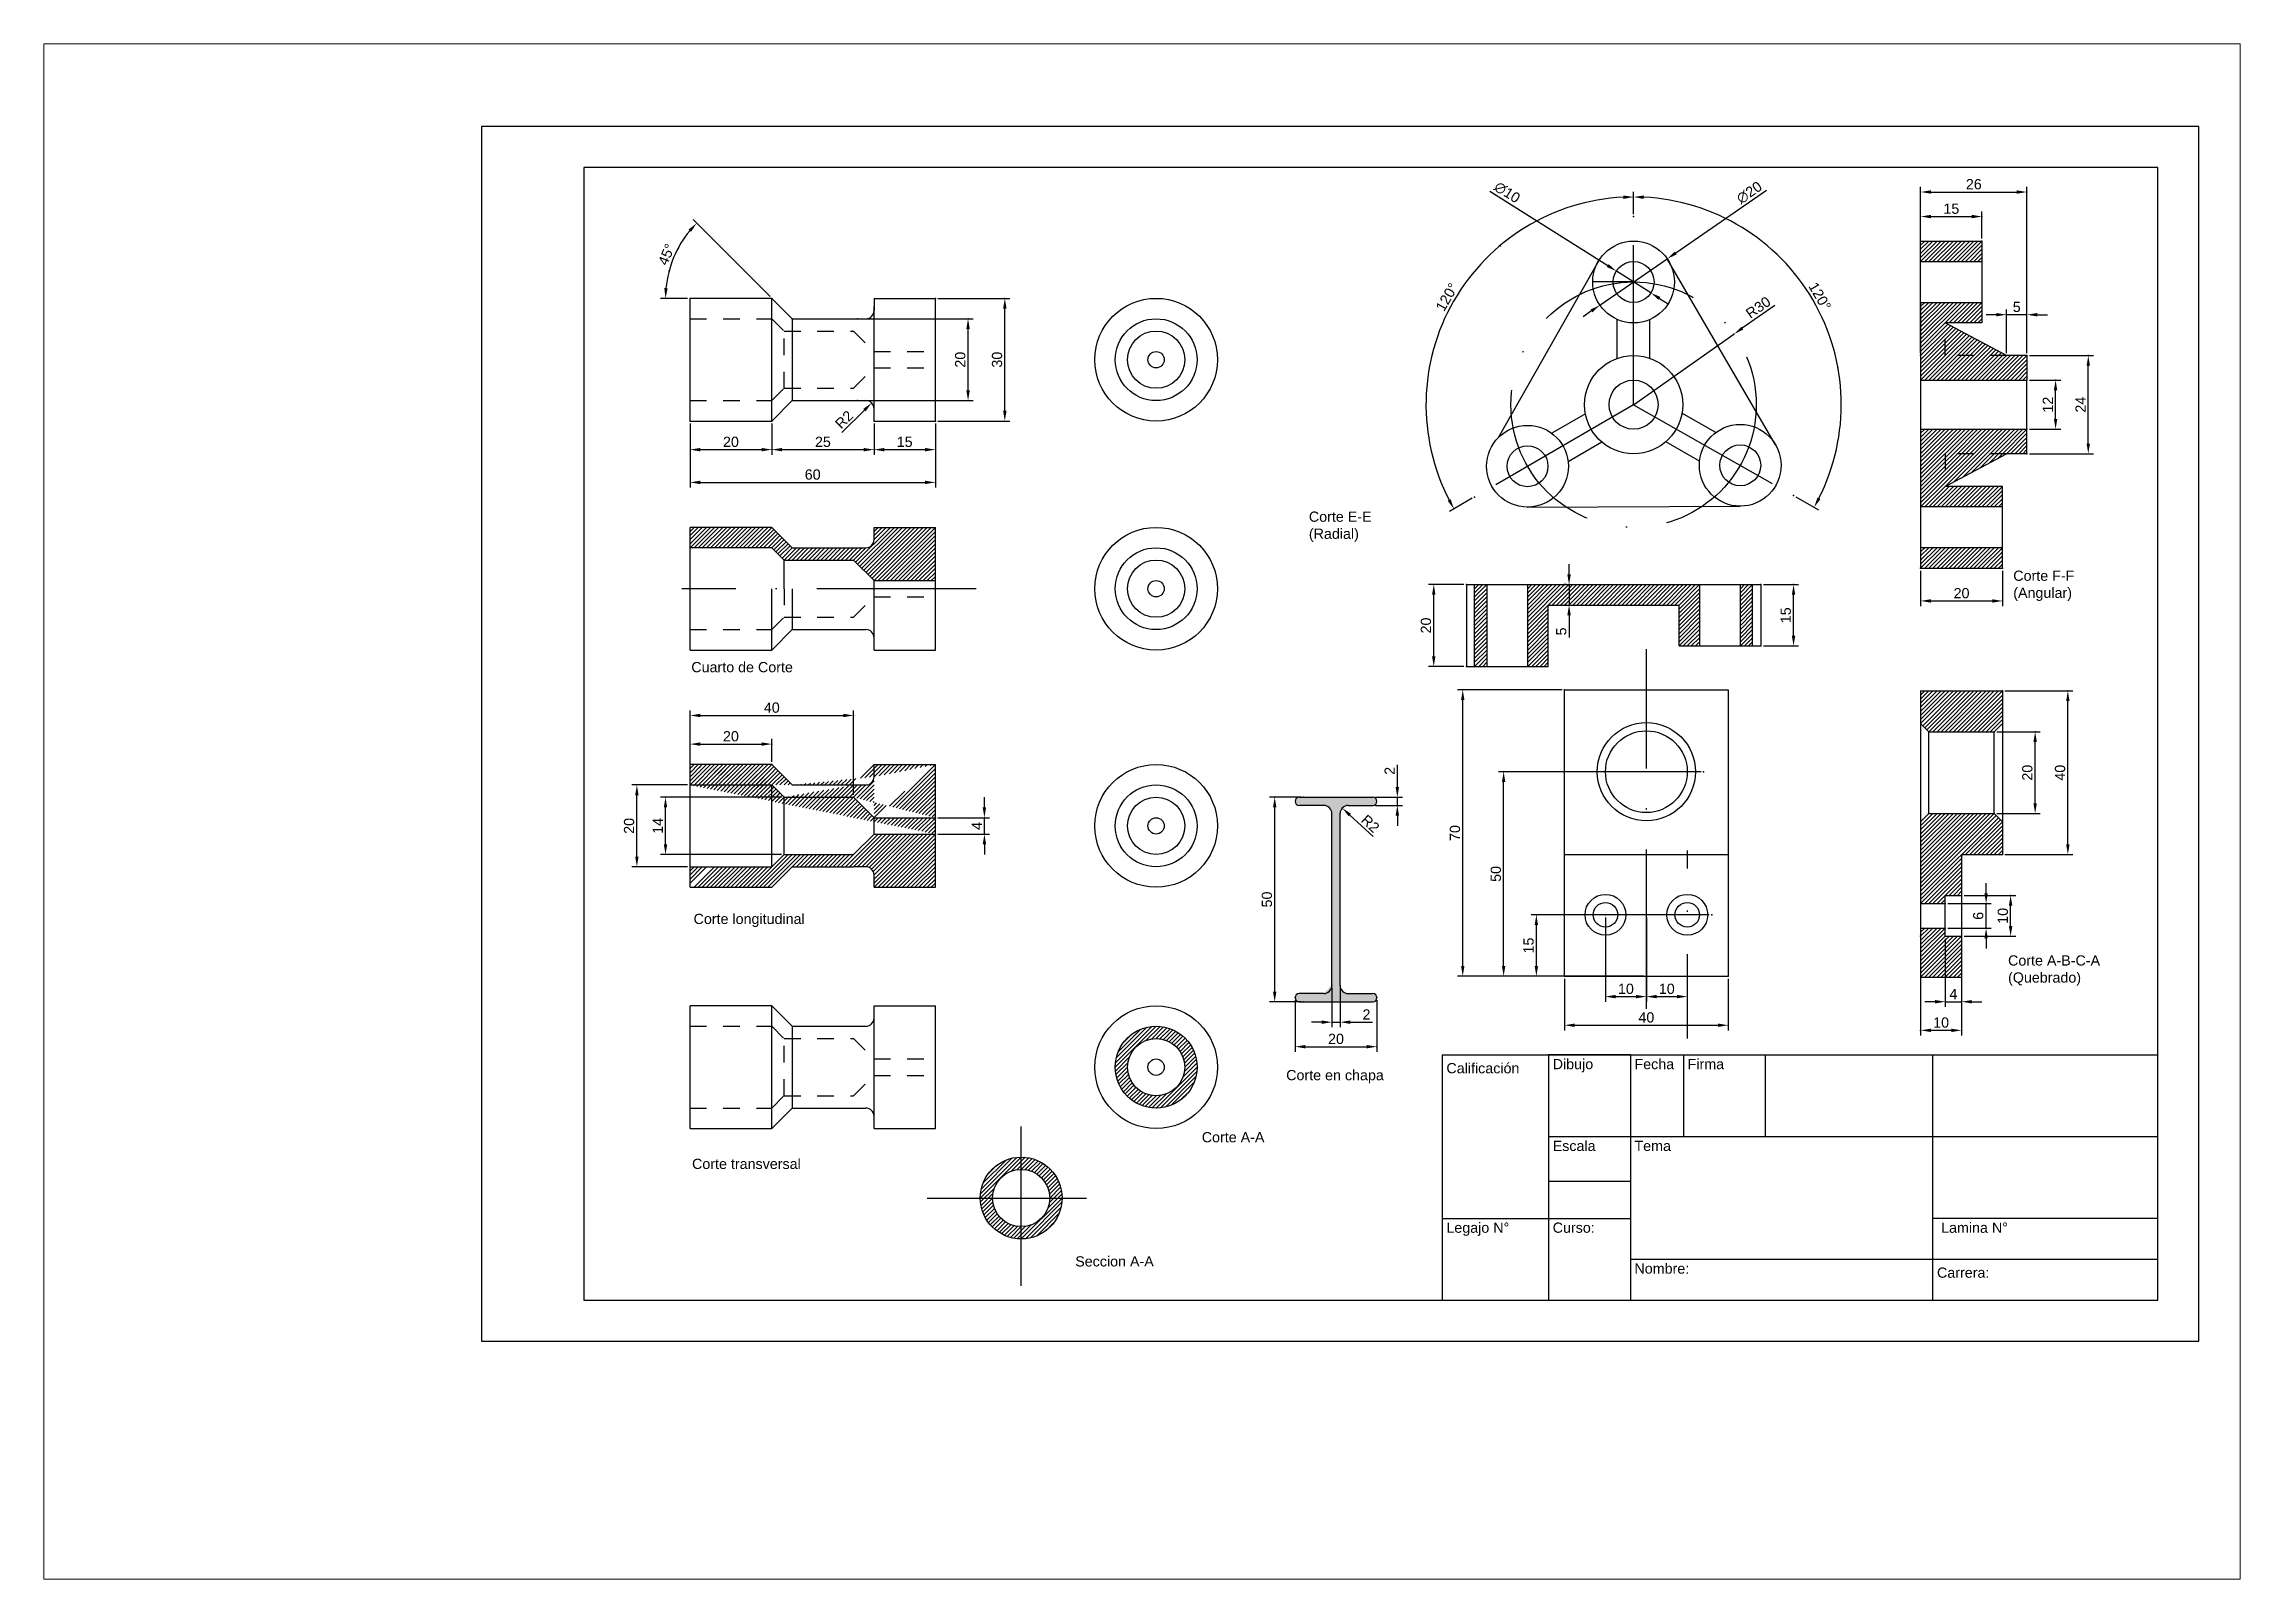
# Paper-space layout 'Presentación2' of a CAD drawing. Header units: millimetres. Extents: x -20 to 278, y -6 to 202.
# The model-space entities are those that its viewports show. They can reach past a viewport. Long polylines and large blocks are cut down to what shows.
import ezdxf

# ---------------------------------------------------------------- set-up
doc = ezdxf.new("R2010")
doc.units = ezdxf.units.MM
for name, pattern in [('ACAD_ISO10W100', [18, 12, -3, 0, -3]), ('JIS_02_1.2', [2.5, 1.25, -1.25]), ('TRAZO_Y_PUNTO2', [12.7, 6.35, -3.175, 0, -3.175])]:
    doc.linetypes.add(name, pattern=pattern)
doc.layers.add('EJE', color=7, linetype='ACAD_ISO10W100')
doc.layers.add('Linea punteada', color=7, linetype='JIS_02_1.2')
doc.layers.add('EJE SEGUIDO', color=7, linetype='TRAZO_Y_PUNTO2', plot=False)
doc.layers.add('Linea gruesa', color=7, linetype='Continuous', lineweight=30)
doc.styles.get("Standard").update_dxf_attribs({"font": 'ARIAL.TTF'})
doc.dimstyles.new('ISO-25', dxfattribs={"dimtxt": 2.5, "dimasz": 2.5, "dimexe": 1.25, "dimexo": 0.625, "dimtad": 1, "dimtxsty": 'Standard', "dimcen": 2.5, "dimadec": 0, "dimazin": 0, "dimtfac": 1, "dimtmove": 0, "dimatfit": 3, "dimfxl": 1, "dimarcsym": 0})
pattern_1 = [(45, (0, 0), (-0.4999999991609842, 0.4999999991609843), [])]
pattern_2 = [(45, (-26.0926671392217, -8.99999987714989), (-0.4999999991609842, 0.4999999991609843), [])]

psp = doc.layouts.new('Presentación2')

msp = doc.modelspace()

# ---------------------------------------------------------------- texts
at = {"layer": 'Linea gruesa', "char_height": 2.5, "attachment_point": 1}
for s, width, insert in [('Corte E-E\\P(Radial)', 27.71045568185923, (261.3641034032814, 227.8623480924822)), ('Corte F-F\\P(Angular)', 24.34675909983616, (433.6501194989778, 213.4227142525341)), ('Cuarto de Corte', 59.49429893819092, (110.3117191375341, 191.0702244254921)), ('Corte longitudinal', 58.93827728828262, (110.8665614536651, 129.5060388662017)), ('Corte A-B-C-A\\P(Quebrado)', 24.66711152779612, (432.3746944660086, 119.3428076212592)), ('Corte en chapa', 26.97860670925911, (255.8163305379603, 91.30256091256547)), ('Calificación', 24, (294.9999995917958, 93.00000027567773)), ('Dibujo', 14, (320.9999995917958, 94.00000027567773)), ('Fecha', 10, (340.9999995917958, 94.00000027567773)), ('Firma', 17, (353.9999995917958, 94.00000027567773)), ('Corte A-A', 38.75063042040028, (235.1671798528798, 76.12242379120357)), ('Escala', 17, (320.9999995917958, 74.00000027567773)), ('Tema', 17, (340.9999995917958, 74.00000027567773)), ('Corte transversal', 55.2314679187084, (110.4933756547917, 69.60248218027084)), ('Legajo N°', 23, (294.9999995917958, 54.00000027567773)), ('Curso:', 18, (320.9999995917958, 54.00000027567773)), ('Lamina N°', 28, (415.9999995917958, 54.00000027567773)), ('Seccion A-A', 42.41932853350352, (204.2125343896565, 45.75789590285285)), ('Nombre:', 19, (340.9999995917958, 44.00000027567773)), ('Carrera:', 25, (414.9999995917958, 43.00000027567773))]:
    msp.add_mtext_dynamic_manual_height_columns(s, width=width, gutter_width=12.5, heights=[0], dxfattribs=dict(at, insert=insert))

# ---------------------------------------------------------------- blocks, each defined once
blk = doc.blocks.new('*D3')
at = {"color": 0, "lineweight": -2, "transparency": 16777216}
for p, q in [((110, 249.375), (110, 233.75)), ((170, 249.375), (170, 233.75)), ((112.5, 235), (167.5, 235))]:
    blk.add_line(p, q, dxfattribs=at)
at = {"color": 0, "transparency": 16777216}
for points in [[(112.5, 235.4166666666667), (112.5, 234.5833333333333), (110, 235)], [(167.5, 235.4166666666667), (167.5, 234.5833333333333), (170, 235)]]:
    blk.add_solid(points, dxfattribs=at)
at = {"layer": 'EJE SEGUIDO', "color": 0, "transparency": 16777216}
for p in [(110, 250), (170, 250), (170, 235)]:
    blk.add_point(p, dxfattribs=at)
at = {"color": 0, "transparency": 16777216, "insert": (140, 236.9014324693042), "char_height": 2.5, "attachment_point": 5}
blk.add_mtext('60', dxfattribs=at)
blk = doc.blocks.new('*D4')
at = {"color": 0, "lineweight": -2, "transparency": 16777216}
for p, q in [((110, 249.375), (110, 241.75)), ((130, 249.375), (130, 241.75)), ((112.5, 243), (127.5, 243))]:
    blk.add_line(p, q, dxfattribs=at)
at = {"color": 0, "transparency": 16777216}
for points in [[(112.5, 243.4166666666667), (112.5, 242.5833333333333), (110, 243)], [(127.5, 243.4166666666667), (127.5, 242.5833333333333), (130, 243)]]:
    blk.add_solid(points, dxfattribs=at)
at = {"layer": 'EJE SEGUIDO', "color": 0, "transparency": 16777216}
for p in [(110, 250), (130, 250), (130, 243)]:
    blk.add_point(p, dxfattribs=at)
at = {"color": 0, "transparency": 16777216, "insert": (120, 244.9014324693042), "char_height": 2.5, "attachment_point": 5}
blk.add_mtext('20', dxfattribs=at)
blk = doc.blocks.new('*D5')
at = {"color": 0, "lineweight": -2, "transparency": 16777216}
for p, q in [((130, 249.375), (130, 241.75)), ((155, 249.375), (155, 241.75)), ((132.5, 243), (152.5, 243))]:
    blk.add_line(p, q, dxfattribs=at)
at = {"color": 0, "transparency": 16777216}
for points in [[(132.5, 243.4166666666667), (132.5, 242.5833333333333), (130, 243)], [(152.5, 243.4166666666667), (152.5, 242.5833333333333), (155, 243)]]:
    blk.add_solid(points, dxfattribs=at)
at = {"layer": 'EJE SEGUIDO', "color": 0, "transparency": 16777216}
for p in [(130, 250), (155, 250), (155, 243)]:
    blk.add_point(p, dxfattribs=at)
at = {"color": 0, "transparency": 16777216, "insert": (142.5, 244.9014324693042), "char_height": 2.5, "attachment_point": 5}
blk.add_mtext('25', dxfattribs=at)
blk = doc.blocks.new('*D6')
at = {"color": 0, "lineweight": -2, "transparency": 16777216}
for p, q in [((155, 249.375), (155, 241.75)), ((170, 249.375), (170, 241.75)), ((157.5, 243), (167.5, 243))]:
    blk.add_line(p, q, dxfattribs=at)
at = {"color": 0, "transparency": 16777216}
for points in [[(157.5, 243.4166666666667), (157.5, 242.5833333333333), (155, 243)], [(167.5, 243.4166666666667), (167.5, 242.5833333333333), (170, 243)]]:
    blk.add_solid(points, dxfattribs=at)
at = {"layer": 'EJE SEGUIDO', "color": 0, "transparency": 16777216}
for p in [(155, 250), (170, 250), (170, 243)]:
    blk.add_point(p, dxfattribs=at)
at = {"color": 0, "transparency": 16777216, "insert": (162.5, 244.9014324693042), "char_height": 2.5, "attachment_point": 5}
blk.add_mtext('15', dxfattribs=at)
blk = doc.blocks.new('*D7')
at = {"color": 0, "lineweight": -2, "transparency": 16777216}
for p, q in [((151.625, 275), (179.25, 275)), ((178, 257.4999999999999), (178, 272.5)), ((151.625, 255), (179.25, 255))]:
    blk.add_line(p, q, dxfattribs=at)
at = {"color": 0, "transparency": 16777216}
for points in [[(177.5833333333334, 272.5), (178.4166666666667, 272.5), (178, 275)], [(177.5833333333334, 257.4999999999999), (178.4166666666667, 257.4999999999999), (178, 255)]]:
    blk.add_solid(points, dxfattribs=at)
at = {"layer": 'EJE SEGUIDO', "color": 0, "transparency": 16777216}
for p in [(151, 275), (178, 275), (151, 255)]:
    blk.add_point(p, dxfattribs=at)
at = {"color": 0, "transparency": 16777216, "insert": (176.0985675306958, 265), "char_height": 2.5, "attachment_point": 5, "rotation": 90}
blk.add_mtext('20', dxfattribs=at)
blk = doc.blocks.new('*D8')
at = {"color": 0, "lineweight": -2, "transparency": 16777216}
for p, q in [((170.625, 280), (188.25, 280)), ((187, 252.5), (187, 277.5)), ((170.625, 250), (188.25, 250))]:
    blk.add_line(p, q, dxfattribs=at)
at = {"color": 0, "transparency": 16777216}
for points in [[(186.5833333333333, 277.5), (187.4166666666667, 277.5), (187, 280)], [(186.5833333333333, 252.5), (187.4166666666667, 252.5), (187, 250)]]:
    blk.add_solid(points, dxfattribs=at)
at = {"layer": 'EJE SEGUIDO', "color": 0, "transparency": 16777216}
for p in [(170, 280), (187, 280), (170, 250)]:
    blk.add_point(p, dxfattribs=at)
at = {"color": 0, "transparency": 16777216, "insert": (185.0977148703956, 265.0000000000001), "char_height": 2.5, "attachment_point": 5, "rotation": 90}
blk.add_mtext('30', dxfattribs=at)
blk = doc.blocks.new('*D9')
at = {"color": 0, "lineweight": -2, "transparency": 16777216}
for p, q in [((129.5580578082466, 280.4419413328554), (110.7313384459349, 299.2686577237591)), ((109.3749995813639, 279.9999996294895), (102.7499998252932, 279.9999996294895))]:
    blk.add_line(p, q, dxfattribs=at)
blk.add_arc((129.9999995813639, 279.9999996294895), 25.99999975607073, 140.5113386747863, 174.4886658466905, dxfattribs=at)
at = {"color": 0, "transparency": 16777216}
for points in [[(109.62603621365, 296.8141849214032), (110.2429401137724, 296.2539403119171), (111.6152219921695, 298.3847743170273)], [(104.5363769824978, 282.4770766683279), (103.7040072857284, 282.5171407712678), (103.9999998252932, 279.9999996294895)]]:
    blk.add_solid(points, dxfattribs=at)
at = {"layer": 'EJE SEGUIDO', "color": 0, "transparency": 16777216}
for p in [(104.8859281564524, 286.7292940783987), (109.9999995813639, 279.9999996294895), (129.9999995813639, 279.9999996294895), (129.9999995813639, 279.9999996294895), (135, 275)]:
    blk.add_point(p, dxfattribs=at)
at = {"color": 0, "transparency": 16777216, "insert": (104.2495540071846, 290.7293525367519), "char_height": 2.5, "attachment_point": 5, "rotation": 67.38013394345458}
blk.add_mtext('45°', dxfattribs=at)
blk = doc.blocks.new('*D10')
at = {"color": 0, "lineweight": -2, "transparency": 16777216}
blk.add_line((147.1622691161893, 247.1622692807238), (152.6464466051531, 252.6464466377233), dxfattribs=at)
at = {"color": 0, "transparency": 16777216}
blk.add_solid([(152.3518187832035, 252.9410744667625), (152.9410744271027, 252.3518188086841), (154.4142135793881, 254.4142135694211)], dxfattribs=at)
at = {"layer": 'EJE SEGUIDO', "color": 0, "transparency": 16777216}
for p in [(153, 253.0000000240627), (154.4142135793881, 254.4142135694211)]:
    blk.add_point(p, dxfattribs=at)
at = {"color": 0, "transparency": 16777216, "insert": (147.6910316435423, 250.3499172553761), "char_height": 2.5, "attachment_point": 5, "rotation": 44.999999310653855}
blk.add_mtext('R2', dxfattribs=at)
blk = doc.blocks.new('*D11')
at = {"color": 0, "lineweight": -2, "transparency": 16777216}
for p, q in [((182, 155.5), (182, 158)), ((170.625, 153), (183.25, 153)), ((182, 149), (182, 153)), ((170.625, 149), (183.25, 149)), ((182, 146.5), (182, 144))]:
    blk.add_line(p, q, dxfattribs=at)
at = {"color": 0, "transparency": 16777216}
for points in [[(181.5833333333333, 155.5), (182.4166666666667, 155.5), (182, 153)], [(181.5833333333333, 146.5), (182.4166666666667, 146.5), (182, 149)]]:
    blk.add_solid(points, dxfattribs=at)
at = {"layer": 'EJE SEGUIDO', "color": 0, "transparency": 16777216}
for p in [(170, 153), (182, 153), (170, 149)]:
    blk.add_point(p, dxfattribs=at)
at = {"color": 0, "transparency": 16777216, "insert": (180.125, 151), "char_height": 2.5, "attachment_point": 5, "rotation": 90}
blk.add_mtext('4', dxfattribs=at)
blk = doc.blocks.new('*D12')
at = {"color": 0, "lineweight": -2, "transparency": 16777216}
for p, q in [((110, 166.625), (110, 172.25)), ((130, 166.625), (130, 172.25)), ((112.5, 171), (127.5, 171))]:
    blk.add_line(p, q, dxfattribs=at)
at = {"color": 0, "transparency": 16777216}
for points in [[(112.5, 171.4166666666667), (112.5, 170.5833333333333), (110, 171)], [(127.5, 171.4166666666667), (127.5, 170.5833333333333), (130, 171)]]:
    blk.add_solid(points, dxfattribs=at)
at = {"layer": 'EJE SEGUIDO', "color": 0, "transparency": 16777216}
for p in [(130, 171), (110, 166), (130, 166)]:
    blk.add_point(p, dxfattribs=at)
at = {"color": 0, "transparency": 16777216, "insert": (120, 172.9014324693042), "char_height": 2.5, "attachment_point": 5}
blk.add_mtext('20', dxfattribs=at)
blk = doc.blocks.new('*D13')
at = {"color": 0, "lineweight": -2, "transparency": 16777216}
for p, q in [((110, 158.625), (110, 179.25)), ((112.5, 178), (147.5, 178)), ((150, 158.625), (150, 179.25))]:
    blk.add_line(p, q, dxfattribs=at)
at = {"color": 0, "transparency": 16777216}
for points in [[(112.5, 178.4166666666667), (112.5, 177.5833333333333), (110, 178)], [(147.5, 178.4166666666667), (147.5, 177.5833333333333), (150, 178)]]:
    blk.add_solid(points, dxfattribs=at)
at = {"layer": 'EJE SEGUIDO', "color": 0, "transparency": 16777216}
for p in [(150, 178), (110, 158), (150, 158)]:
    blk.add_point(p, dxfattribs=at)
at = {"color": 0, "transparency": 16777216, "insert": (130, 179.9014324693042), "char_height": 2.5, "attachment_point": 5}
blk.add_mtext('40', dxfattribs=at)
blk = doc.blocks.new('*D14')
at = {"color": 0, "lineweight": -2, "transparency": 16777216}
for p, q in [((109.375, 161), (95.75, 161)), ((96.99999999999999, 143.5), (96.99999999999999, 158.5)), ((109.375, 141), (95.74999999999999, 141))]:
    blk.add_line(p, q, dxfattribs=at)
at = {"color": 0, "transparency": 16777216}
for points in [[(96.58333333333331, 158.5), (97.41666666666666, 158.5), (97, 161)], [(96.58333333333331, 143.5), (97.41666666666666, 143.5), (96.99999999999999, 141)]]:
    blk.add_solid(points, dxfattribs=at)
at = {"layer": 'EJE SEGUIDO', "color": 0, "transparency": 16777216}
for p in [(97, 161), (110, 161), (110, 141)]:
    blk.add_point(p, dxfattribs=at)
at = {"color": 0, "transparency": 16777216, "insert": (95.09856753069575, 151), "char_height": 2.5, "attachment_point": 5, "rotation": 90}
blk.add_mtext('20', dxfattribs=at)
blk = doc.blocks.new('*D15')
at = {"color": 0, "lineweight": -2, "transparency": 16777216}
for p, q in [((132.375, 158), (102.75, 158)), ((104, 146.5), (104, 155.5)), ((132.375, 144), (102.75, 144))]:
    blk.add_line(p, q, dxfattribs=at)
at = {"color": 0, "transparency": 16777216}
for points in [[(103.5833333333333, 155.5), (104.4166666666667, 155.5), (104, 158)], [(103.5833333333333, 146.5), (104.4166666666667, 146.5), (104, 144)]]:
    blk.add_solid(points, dxfattribs=at)
at = {"layer": 'EJE SEGUIDO', "color": 0, "transparency": 16777216}
for p in [(104, 158), (133, 158), (133, 144)]:
    blk.add_point(p, dxfattribs=at)
at = {"color": 0, "transparency": 16777216, "insert": (102.1198840381992, 151), "char_height": 2.5, "attachment_point": 5, "rotation": 90}
blk.add_mtext('14', dxfattribs=at)
blk = doc.blocks.new('*D17')
at = {"color": 0, "lineweight": -2, "transparency": 16777216}
for p, q in [((372.5323328607783, 210.0000001228501), (381.1573328607783, 210.0000001228501)), ((379.9073328607783, 197.5000001228501), (379.9073328607783, 207.5000001228501)), ((372.5323328607783, 195.0000001228501), (381.1573328607783, 195.0000001228501))]:
    blk.add_line(p, q, dxfattribs=at)
at = {"color": 0, "transparency": 16777216}
for points in [[(379.4906661941116, 207.5000001228501), (380.323999527445, 207.5000001228501), (379.9073328607783, 210.0000001228501)], [(379.4906661941116, 197.5000001228501), (380.323999527445, 197.5000001228501), (379.9073328607783, 195.0000001228501)]]:
    blk.add_solid(points, dxfattribs=at)
at = {"layer": 'EJE SEGUIDO', "color": 0, "transparency": 16777216}
for p in [(371.9073328607783, 210.0000001228501), (379.9073328607783, 210.0000001228501), (371.9073328607783, 195.0000001228501)]:
    blk.add_point(p, dxfattribs=at)
at = {"color": 0, "transparency": 16777216, "insert": (378.005900391474, 202.5000001228502), "char_height": 2.5, "attachment_point": 5, "rotation": 90}
blk.add_mtext('15', dxfattribs=at)
blk = doc.blocks.new('*D18')
at = {"color": 0, "lineweight": -2, "transparency": 16777216}
for p, q in [((299.2823328607783, 210.0000001228501), (290.6573328607783, 210.0000001228501)), ((291.9073328607783, 192.5000001228501), (291.9073328607783, 207.5000001228501)), ((299.2823328607783, 190.0000001228501), (290.6573328607783, 190.0000001228501))]:
    blk.add_line(p, q, dxfattribs=at)
at = {"color": 0, "transparency": 16777216}
for points in [[(291.4906661941116, 207.5000001228501), (292.323999527445, 207.5000001228501), (291.9073328607783, 210.0000001228501)], [(291.4906661941116, 192.5000001228501), (292.323999527445, 192.5000001228501), (291.9073328607783, 190.0000001228501)]]:
    blk.add_solid(points, dxfattribs=at)
at = {"layer": 'EJE SEGUIDO', "color": 0, "transparency": 16777216}
for p in [(291.9073328607783, 210.0000001228501), (299.9073328607783, 210.0000001228501), (299.9073328607783, 190.0000001228501)]:
    blk.add_point(p, dxfattribs=at)
at = {"color": 0, "transparency": 16777216, "insert": (290.005900391474, 200.0000001228501), "char_height": 2.5, "attachment_point": 5, "rotation": 90}
blk.add_mtext('20', dxfattribs=at)
blk = doc.blocks.new('*D19')
at = {"layer": 'EJE SEGUIDO', "color": 0, "transparency": 16777216}
for p in [(325, 210), (325, 210), (325, 205)]:
    blk.add_point(p, dxfattribs=at)
at = {"layer": 'Linea gruesa', "color": 0, "lineweight": -2, "transparency": 16777216}
for p, q in [((325, 212.5), (325, 215)), ((324.375, 210), (323.75, 210)), ((325, 210), (325, 205)), ((324.375, 205), (323.75, 205)), ((325, 202.5), (325, 197.0924283765348))]:
    blk.add_line(p, q, dxfattribs=at)
at = {"layer": 'Linea gruesa', "color": 0, "transparency": 16777216}
for points in [[(324.5833333333333, 212.5), (325.4166666666667, 212.5), (325, 210)], [(324.5833333333333, 202.5), (325.4166666666667, 202.5), (325, 205)]]:
    blk.add_solid(points, dxfattribs=at)
at = {"layer": 'Linea gruesa', "color": 0, "transparency": 16777216, "insert": (323.1036834924965, 198.5462141882674), "char_height": 2.5, "attachment_point": 5, "rotation": 90}
blk.add_mtext('5', dxfattribs=at)
blk = doc.blocks.new('*D20')
at = {"color": 0, "lineweight": -2, "transparency": 16777216}
for p, q in [((340.7884249973932, 300.6250003266675), (340.7884249973932, 306.0366397793009)), ((380.4497866734812, 231.4474613343823), (386.023361495784, 228.2781736903278))]:
    blk.add_line(p, q, dxfattribs=at)
blk.add_arc((340.7884249973933, 254.0000003266675), 50.78663945263331, 333.1969520553233, 87.17929919350296, dxfattribs=at)
at = {"color": 0, "transparency": 16777216}
for points in [[(343.2774123251169, 304.3085674065971), (343.2979229688195, 305.1416482897888), (340.7884249973932, 304.7866397793008)], [(386.4858046670518, 230.9020517645224), (385.7514772302176, 231.2960157983592), (384.936748847124, 228.8960514709383)]]:
    blk.add_solid(points, dxfattribs=at)
at = {"layer": 'EJE SEGUIDO', "color": 0, "transparency": 16777216}
for p in [(340.7884249973932, 300.0000003266675), (390.7644135387732, 263.0378826120065), (340.7884249973933, 254.0000003266675), (340.7884249973933, 254.0000003266675), (379.9064803491513, 231.7564002246876)]:
    blk.add_point(p, dxfattribs=at)
at = {"color": 0, "transparency": 16777216, "insert": (386.3308896423255, 280.4937134850069), "char_height": 2.5, "attachment_point": 5, "rotation": 300.1881256244131}
blk.add_mtext('120°', dxfattribs=at)
blk = doc.blocks.new('*D21')
at = {"color": 0, "lineweight": -2, "transparency": 16777216}
for p, q in [((340.7884249973935, 300.6250003266676), (340.7884249973934, 306.0386475500405)), ((301.3270536075135, 231.0993279996381), (295.7798467024135, 227.8801097315039))]:
    blk.add_line(p, q, dxfattribs=at)
blk.add_arc((340.7884249973934, 254.0000003266676), 50.78864722337295, 92.82058927636415, 207.3073493909138, dxfattribs=at)
at = {"color": 0, "transparency": 16777216}
for points in [[(338.2789273714925, 305.1436585029826), (338.2994372043708, 304.3105775998287), (340.7884249973934, 304.7886475500405)], [(296.0251621263919, 230.9002266711934), (295.294330260542, 230.499815347299), (296.8609801651499, 228.5075254116965)]]:
    blk.add_solid(points, dxfattribs=at)
at = {"layer": 'EJE SEGUIDO', "color": 0, "transparency": 16777216}
for p in [(340.7884249973934, 300.0000003266676), (308.1131622296127, 292.8820513249973), (340.7884249973934, 254.0000003266676), (340.7884249973934, 254.0000003266676), (301.8676203388817, 231.4130358397344)]:
    blk.add_point(p, dxfattribs=at)
at = {"color": 0, "transparency": 16777216, "insert": (295.1280923107718, 280.2940779291945), "char_height": 2.5, "attachment_point": 5, "rotation": 60.063969333638916}
blk.add_mtext('120°', dxfattribs=at)
blk = doc.blocks.new('*D22')
at = {"color": 0, "lineweight": -2, "transparency": 16777216}
for p, q in [((305.6296511772975, 306.2487792426128), (334.4507795066626, 288.0105177039918)), ((345.0135219912138, 281.3263220751181), (336.5633280035728, 286.6736785782171)), ((347.126070488124, 279.9894829493434), (349.2386189850343, 278.6526438235686))]:
    blk.add_line(p, q, dxfattribs=at)
at = {"color": 0, "transparency": 16777216}
for points in [[(334.673586027625, 288.3626091201435), (334.2279729857, 287.65842628784), (336.5633280035728, 286.6736785782171)], [(347.3488770090865, 280.341574365495), (346.9032639671616, 279.6373915331916), (345.0135219912138, 281.3263220751181)]]:
    blk.add_solid(points, dxfattribs=at)
at = {"layer": 'EJE SEGUIDO', "color": 0, "transparency": 16777216}
for p in [(336.5633280035728, 286.6736785782171), (345.0135219912138, 281.3263220751181)]:
    blk.add_point(p, dxfattribs=at)
at = {"color": 0, "transparency": 16777216, "insert": (309.8706382375381, 305.8979513679726), "char_height": 2.5, "attachment_point": 5, "rotation": 327.6740143542842}
blk.add_mtext('∅10', dxfattribs=at)
blk = doc.blocks.new('*D23')
at = {"color": 0, "lineweight": -2, "transparency": 16777216}
for p, q in [((373.3169045040086, 306.3690525654989), (351.0881030687956, 291.082840973292)), ((332.5486825402714, 278.3337278093679), (349.0281674545152, 289.6662728439671)), ((330.488746925991, 276.917159680043), (328.4288113117105, 275.5005915507181))]:
    blk.add_line(p, q, dxfattribs=at)
at = {"color": 0, "transparency": 16777216}
for points in [[(350.8520083805748, 291.426163575672), (351.3241977570165, 290.7395183709119), (349.0281674545152, 289.6662728439671)], [(330.2526522377702, 277.2604822824231), (330.7248416142118, 276.573837077663), (332.5486825402714, 278.3337278093679)]]:
    blk.add_solid(points, dxfattribs=at)
at = {"layer": 'EJE SEGUIDO', "color": 0, "transparency": 16777216}
for p in [(349.0281674545152, 289.6662728439671), (332.5486825402714, 278.3337278093679)]:
    blk.add_point(p, dxfattribs=at)
at = {"color": 0, "transparency": 16777216, "insert": (369.0924158488376, 305.8564639925836), "char_height": 2.5, "attachment_point": 5, "rotation": 34.51536704341993}
blk.add_mtext('∅20', dxfattribs=at)
blk = doc.blocks.new('*D24')
at = {"color": 0, "lineweight": -2, "transparency": 16777216}
for p, q in [((375.3170719816345, 278.2877877110601), (367.3708105447845, 272.6983098387562)), ((340.7884249973933, 254.0000003266674), (365.3260116565237, 271.2599783378263))]:
    blk.add_line(p, q, dxfattribs=at)
at = {"color": 0, "transparency": 16777216}
blk.add_solid([(367.1310886279629, 273.0391096534663), (367.6105324616062, 272.357510024046), (365.3260116565237, 271.2599783378263)], dxfattribs=at)
at = {"layer": 'EJE SEGUIDO', "color": 0, "transparency": 16777216}
for p in [(365.3260116565237, 271.2599783378263), (340.7884249973933, 254.0000003266674)]:
    blk.add_point(p, dxfattribs=at)
at = {"color": 0, "transparency": 16777216, "insert": (371.2718940570758, 277.7681307326411), "char_height": 2.5, "attachment_point": 5, "rotation": 35.12292773017139}
blk.add_mtext('R30', dxfattribs=at)
blk = doc.blocks.new('*D25')
at = {"color": 0, "lineweight": -2, "transparency": 16777216}
for p, q in [((411, 213.375), (411, 204.75)), ((431, 213.375), (431, 204.75)), ((413.5, 206), (428.5, 206))]:
    blk.add_line(p, q, dxfattribs=at)
at = {"color": 0, "transparency": 16777216}
for points in [[(413.5, 206.4166666666667), (413.5, 205.5833333333333), (411, 206)], [(428.5, 206.4166666666667), (428.5, 205.5833333333333), (431, 206)]]:
    blk.add_solid(points, dxfattribs=at)
at = {"layer": 'EJE SEGUIDO', "color": 0, "transparency": 16777216}
for p in [(411, 214), (431, 214), (431, 206)]:
    blk.add_point(p, dxfattribs=at)
at = {"color": 0, "transparency": 16777216, "insert": (421, 207.9014324693042), "char_height": 2.5, "attachment_point": 5}
blk.add_mtext('20', dxfattribs=at)
blk = doc.blocks.new('*D26')
at = {"color": 0, "lineweight": -2, "transparency": 16777216}
for p, q in [((411, 266.625), (411, 307.25)), ((437, 266.625), (437, 307.25)), ((413.5, 306), (434.5, 306))]:
    blk.add_line(p, q, dxfattribs=at)
at = {"color": 0, "transparency": 16777216}
for points in [[(413.5, 306.4166666666667), (413.5, 305.5833333333333), (411, 306)], [(434.5, 306.4166666666667), (434.5, 305.5833333333333), (437, 306)]]:
    blk.add_solid(points, dxfattribs=at)
at = {"layer": 'EJE SEGUIDO', "color": 0, "transparency": 16777216}
for p in [(437, 306), (411, 266), (437, 266)]:
    blk.add_point(p, dxfattribs=at)
at = {"color": 0, "transparency": 16777216, "insert": (424, 307.9014324693042), "char_height": 2.5, "attachment_point": 5}
blk.add_mtext('26', dxfattribs=at)
blk = doc.blocks.new('*D27')
at = {"color": 0, "lineweight": -2, "transparency": 16777216}
for p, q in [((411, 294.625), (411, 301.25)), ((426, 294.625), (426, 301.25)), ((413.5, 300), (423.5, 300))]:
    blk.add_line(p, q, dxfattribs=at)
at = {"color": 0, "transparency": 16777216}
for points in [[(413.5, 300.4166666666667), (413.5, 299.5833333333333), (411, 300)], [(423.5, 300.4166666666667), (423.5, 299.5833333333333), (426, 300)]]:
    blk.add_solid(points, dxfattribs=at)
at = {"layer": 'EJE SEGUIDO', "color": 0, "transparency": 16777216}
for p in [(426, 300), (411, 294), (426, 294)]:
    blk.add_point(p, dxfattribs=at)
at = {"color": 0, "transparency": 16777216, "insert": (418.5, 301.9014324693042), "char_height": 2.5, "attachment_point": 5}
blk.add_mtext('15', dxfattribs=at)
blk = doc.blocks.new('*D28')
at = {"color": 0, "lineweight": -2, "transparency": 16777216}
for p, q in [((437.625, 260), (445.2500000000001, 260)), ((444.0000000000001, 250.5), (444.0000000000001, 257.5)), ((437.625, 248), (445.2500000000001, 248))]:
    blk.add_line(p, q, dxfattribs=at)
at = {"color": 0, "transparency": 16777216}
for points in [[(443.5833333333334, 257.5), (444.4166666666667, 257.5), (444.0000000000001, 260)], [(443.5833333333334, 250.5), (444.4166666666667, 250.5), (444.0000000000001, 248)]]:
    blk.add_solid(points, dxfattribs=at)
at = {"layer": 'EJE SEGUIDO', "color": 0, "transparency": 16777216}
for p in [(437, 260), (444.0000000000001, 260), (437, 248)]:
    blk.add_point(p, dxfattribs=at)
at = {"color": 0, "transparency": 16777216, "insert": (442.1198840381992, 254.0000000000001), "char_height": 2.5, "attachment_point": 5, "rotation": 90}
blk.add_mtext('12', dxfattribs=at)
blk = doc.blocks.new('*D29')
at = {"color": 0, "lineweight": -2, "transparency": 16777216}
for p, q in [((437.625, 266), (453.2500000000001, 266)), ((452.0000000000001, 244.5), (452.0000000000001, 263.5)), ((437.625, 242), (453.2500000000001, 242))]:
    blk.add_line(p, q, dxfattribs=at)
at = {"color": 0, "transparency": 16777216}
for points in [[(451.5833333333334, 263.5), (452.4166666666667, 263.5), (452.0000000000001, 266)], [(451.5833333333334, 244.5), (452.4166666666667, 244.5), (452.0000000000001, 242)]]:
    blk.add_solid(points, dxfattribs=at)
at = {"layer": 'EJE SEGUIDO', "color": 0, "transparency": 16777216}
for p in [(437, 266), (452.0000000000001, 266), (437, 242)]:
    blk.add_point(p, dxfattribs=at)
at = {"color": 0, "transparency": 16777216, "insert": (450.1198840381992, 254.0000000000001), "char_height": 2.5, "attachment_point": 5, "rotation": 90}
blk.add_mtext('24', dxfattribs=at)
blk = doc.blocks.new('*D30')
at = {"color": 0, "lineweight": -2, "transparency": 16777216}
for p, q in [((429.5, 276), (427, 276)), ((432, 266.625), (432, 277.25)), ((437, 276), (432, 276)), ((437, 266.625), (437, 277.25)), ((439.5, 276), (442, 276))]:
    blk.add_line(p, q, dxfattribs=at)
at = {"color": 0, "transparency": 16777216}
for points in [[(429.5, 276.4166666666667), (429.5, 275.5833333333333), (432, 276)], [(439.5, 276.4166666666667), (439.5, 275.5833333333333), (437, 276)]]:
    blk.add_solid(points, dxfattribs=at)
at = {"layer": 'EJE SEGUIDO', "color": 0, "transparency": 16777216}
for p in [(432, 276), (432, 266), (437, 266)]:
    blk.add_point(p, dxfattribs=at)
at = {"color": 0, "transparency": 16777216, "insert": (434.5, 277.8963165075034), "char_height": 2.5, "attachment_point": 5}
blk.add_mtext('5', dxfattribs=at)
blk = doc.blocks.new('*D31')
at = {"color": 0, "lineweight": -2, "transparency": 16777216}
for p, q in [((359.2823331737027, 129.2500000175135), (315.7500000000001, 129.2500000175135)), ((317, 116.7500000175135), (317, 126.7500000175135)), ((333.2823331737027, 114.2500000175135), (315.75, 114.2500000175135))]:
    blk.add_line(p, q, dxfattribs=at)
at = {"color": 0, "transparency": 16777216}
for points in [[(316.5833333333333, 126.7500000175135), (317.4166666666667, 126.7500000175135), (317.0000000000001, 129.2500000175135)], [(316.5833333333333, 116.7500000175135), (317.4166666666667, 116.7500000175135), (317, 114.2500000175135)]]:
    blk.add_solid(points, dxfattribs=at)
at = {"layer": 'EJE SEGUIDO', "color": 0, "transparency": 16777216}
for p in [(317.0000000000001, 129.2500000175135), (359.9073331737027, 129.2500000175135), (333.9073331737027, 114.2500000175135)]:
    blk.add_point(p, dxfattribs=at)
at = {"color": 0, "transparency": 16777216, "insert": (315.0985675306958, 121.7500000175135), "char_height": 2.5, "attachment_point": 5, "rotation": 90}
blk.add_mtext('15', dxfattribs=at)
blk = doc.blocks.new('*D32')
at = {"color": 0, "lineweight": -2, "transparency": 16777216}
for p, q in [((357.2823331737027, 164.2500000175135), (307.7500000000001, 164.2500000175135)), ((309, 116.7500000175135), (309.0000000000001, 161.7500000175135)), ((343.2823331737027, 114.2500000175135), (307.75, 114.2500000175135))]:
    blk.add_line(p, q, dxfattribs=at)
at = {"color": 0, "transparency": 16777216}
for points in [[(308.5833333333334, 161.7500000175135), (309.4166666666667, 161.7500000175135), (309.0000000000001, 164.2500000175135)], [(308.5833333333333, 116.7500000175135), (309.4166666666667, 116.7500000175135), (309, 114.2500000175135)]]:
    blk.add_solid(points, dxfattribs=at)
at = {"layer": 'EJE SEGUIDO', "color": 0, "transparency": 16777216}
for p in [(309.0000000000001, 164.2500000175135), (357.9073331737027, 164.2500000175135), (343.9073331737027, 114.2500000175135)]:
    blk.add_point(p, dxfattribs=at)
at = {"color": 0, "transparency": 16777216, "insert": (307.0985675306958, 139.2500000175135), "char_height": 2.5, "attachment_point": 5, "rotation": 90}
blk.add_mtext('50', dxfattribs=at)
blk = doc.blocks.new('*D33')
at = {"color": 0, "lineweight": -2, "transparency": 16777216}
for p, q in [((323.2823331737027, 184.2500000175135), (297.7500000000001, 184.2500000175135)), ((299, 116.7500000175135), (299.0000000000001, 181.7500000175135)), ((323.2823331737027, 114.2500000175135), (297.75, 114.2500000175135))]:
    blk.add_line(p, q, dxfattribs=at)
at = {"color": 0, "transparency": 16777216}
for points in [[(298.5833333333334, 181.7500000175135), (299.4166666666667, 181.7500000175135), (299.0000000000001, 184.2500000175135)], [(298.5833333333333, 116.7500000175135), (299.4166666666667, 116.7500000175135), (299, 114.2500000175135)]]:
    blk.add_solid(points, dxfattribs=at)
at = {"layer": 'EJE SEGUIDO', "color": 0, "transparency": 16777216}
for p in [(299.0000000000001, 184.2500000175135), (323.9073331737027, 184.2500000175135), (323.9073331737027, 114.2500000175135)]:
    blk.add_point(p, dxfattribs=at)
at = {"color": 0, "transparency": 16777216, "insert": (297.0985675306958, 149.2500000175135), "char_height": 2.5, "attachment_point": 5, "rotation": 90}
blk.add_mtext('70', dxfattribs=at)
blk = doc.blocks.new('*D34')
at = {"color": 0, "lineweight": -2, "transparency": 16777216}
for p, q in [((323.9073331737027, 113.6250000175135), (323.9073331737027, 101.0000000175135)), ((363.9073331737027, 113.6250000175135), (363.9073331737027, 101.0000000175135)), ((326.4073331737027, 102.2500000175135), (361.4073331737027, 102.2500000175135))]:
    blk.add_line(p, q, dxfattribs=at)
at = {"color": 0, "transparency": 16777216}
for points in [[(326.4073331737027, 102.6666666841801), (326.4073331737027, 101.8333333508468), (323.9073331737027, 102.2500000175135)], [(361.4073331737027, 102.6666666841801), (361.4073331737027, 101.8333333508468), (363.9073331737027, 102.2500000175135)]]:
    blk.add_solid(points, dxfattribs=at)
at = {"layer": 'EJE SEGUIDO', "color": 0, "transparency": 16777216}
for p in [(323.9073331737027, 114.2500000175135), (363.9073331737027, 114.2500000175135), (363.9073331737027, 102.2500000175135)]:
    blk.add_point(p, dxfattribs=at)
at = {"color": 0, "transparency": 16777216, "insert": (343.9073331737027, 104.1514324868177), "char_height": 2.5, "attachment_point": 5}
blk.add_mtext('40', dxfattribs=at)
blk = doc.blocks.new('*D35')
at = {"color": 0, "lineweight": -2, "transparency": 16777216}
for p, q in [((333.9073331737027, 128.6250000175135), (333.9073331737027, 108.0000000175135)), ((343.9073331737027, 128.6250000175135), (343.9073331737027, 108.0000000175135)), ((336.4073331737027, 109.2500000175135), (341.4073331737027, 109.2500000175135))]:
    blk.add_line(p, q, dxfattribs=at)
at = {"color": 0, "transparency": 16777216}
for points in [[(336.4073331737027, 109.6666666841801), (336.4073331737027, 108.8333333508468), (333.9073331737027, 109.2500000175135)], [(341.4073331737027, 109.6666666841801), (341.4073331737027, 108.8333333508468), (343.9073331737027, 109.2500000175135)]]:
    blk.add_solid(points, dxfattribs=at)
at = {"layer": 'EJE SEGUIDO', "color": 0, "transparency": 16777216}
for p in [(333.9073331737027, 129.2500000175135), (343.9073331737027, 129.2500000175135), (343.9073331737027, 109.2500000175135)]:
    blk.add_point(p, dxfattribs=at)
at = {"color": 0, "transparency": 16777216, "insert": (338.9073331737027, 111.1514324868177), "char_height": 2.5, "attachment_point": 5}
blk.add_mtext('10', dxfattribs=at)
blk = doc.blocks.new('*D36')
at = {"color": 0, "lineweight": -2, "transparency": 16777216}
for p, q in [((343.9073331737027, 128.6250000175135), (343.9073331737027, 108.0000000175135)), ((353.9073331737027, 113.375), (353.9073331737027, 108.0000000175135)), ((346.4073331737027, 109.2500000175135), (351.4073331737027, 109.2500000175135))]:
    blk.add_line(p, q, dxfattribs=at)
at = {"color": 0, "transparency": 16777216}
for points in [[(346.4073331737027, 109.6666666841801), (346.4073331737027, 108.8333333508468), (343.9073331737027, 109.2500000175135)], [(351.4073331737027, 109.6666666841801), (351.4073331737027, 108.8333333508468), (353.9073331737027, 109.2500000175135)]]:
    blk.add_solid(points, dxfattribs=at)
at = {"layer": 'Defpoints', "color": 0, "transparency": 16777216}
for p in [(343.9073331737027, 129.2500000175135), (353.9073331737027, 114), (353.9073331737027, 109.2500000175135)]:
    blk.add_point(p, dxfattribs=at)
at = {"color": 0, "transparency": 16777216, "insert": (348.9073331737027, 111.1514324868177), "char_height": 2.5, "attachment_point": 5}
blk.add_mtext('10', dxfattribs=at)
blk = doc.blocks.new('*D37')
at = {"color": 0, "lineweight": -2, "transparency": 16777216}
for p, q in [((431.625, 184), (448.25, 184)), ((447, 146.5), (447, 181.5)), ((431.625, 144), (448.25, 144))]:
    blk.add_line(p, q, dxfattribs=at)
at = {"color": 0, "transparency": 16777216}
for points in [[(446.5833333333333, 181.5), (447.4166666666667, 181.5), (447, 184)], [(446.5833333333333, 146.5), (447.4166666666667, 146.5), (447, 144)]]:
    blk.add_solid(points, dxfattribs=at)
at = {"layer": 'EJE SEGUIDO', "color": 0, "transparency": 16777216}
for p in [(431, 184), (447, 184), (431, 144)]:
    blk.add_point(p, dxfattribs=at)
at = {"color": 0, "transparency": 16777216, "insert": (445.0985675306957, 164.0000000000001), "char_height": 2.5, "attachment_point": 5, "rotation": 90}
blk.add_mtext('40', dxfattribs=at)
blk = doc.blocks.new('*D38')
at = {"color": 0, "lineweight": -2, "transparency": 16777216}
for p, q in [((429.625, 174), (440.25, 174)), ((439, 156.5), (439, 171.5)), ((429.625, 154), (440.25, 154))]:
    blk.add_line(p, q, dxfattribs=at)
at = {"color": 0, "transparency": 16777216}
for points in [[(438.5833333333333, 171.5), (439.4166666666667, 171.5), (439, 174)], [(438.5833333333333, 156.5), (439.4166666666667, 156.5), (439, 154)]]:
    blk.add_solid(points, dxfattribs=at)
at = {"layer": 'EJE SEGUIDO', "color": 0, "transparency": 16777216}
for p in [(429, 174), (439, 174), (429, 154)]:
    blk.add_point(p, dxfattribs=at)
at = {"color": 0, "transparency": 16777216, "insert": (437.0985675306957, 164.0000000000001), "char_height": 2.5, "attachment_point": 5, "rotation": 90}
blk.add_mtext('20', dxfattribs=at)
blk = doc.blocks.new('*D39')
at = {"color": 0, "lineweight": -2, "transparency": 16777216}
for p, q in [((427, 134.5), (427, 137)), ((417.625, 132), (428.25, 132)), ((426.9999999999999, 126), (427, 132)), ((417.625, 126), (428.2499999999999, 126)), ((426.9999999999999, 123.5), (426.9999999999999, 121))]:
    blk.add_line(p, q, dxfattribs=at)
at = {"color": 0, "transparency": 16777216}
for points in [[(426.5833333333333, 134.5), (427.4166666666667, 134.5), (427, 132)], [(426.5833333333333, 123.5), (427.4166666666666, 123.5), (426.9999999999999, 126)]]:
    blk.add_solid(points, dxfattribs=at)
at = {"layer": 'EJE SEGUIDO', "color": 0, "transparency": 16777216}
for p in [(417, 132), (427, 132), (417, 126)]:
    blk.add_point(p, dxfattribs=at)
at = {"color": 0, "transparency": 16777216, "insert": (425.0985675306957, 129.0000000000001), "char_height": 2.5, "attachment_point": 5, "rotation": 90}
blk.add_mtext('6', dxfattribs=at)
blk = doc.blocks.new('*D40')
at = {"color": 0, "lineweight": -2, "transparency": 16777216}
for p, q in [((421.625, 134), (434.25, 134)), ((432.9999999999999, 126.5), (433, 131.5)), ((421.625, 124), (434.2499999999999, 124))]:
    blk.add_line(p, q, dxfattribs=at)
at = {"color": 0, "transparency": 16777216}
for points in [[(432.5833333333333, 131.5), (433.4166666666667, 131.5), (433, 134)], [(432.5833333333333, 126.5), (433.4166666666666, 126.5), (432.9999999999999, 124)]]:
    blk.add_solid(points, dxfattribs=at)
at = {"layer": 'EJE SEGUIDO', "color": 0, "transparency": 16777216}
for p in [(421, 134), (433, 134), (421, 124)]:
    blk.add_point(p, dxfattribs=at)
at = {"color": 0, "transparency": 16777216, "insert": (431.0985675306957, 129.0000000000001), "char_height": 2.5, "attachment_point": 5, "rotation": 90}
blk.add_mtext('10', dxfattribs=at)
blk = doc.blocks.new('*D41')
at = {"color": 0, "lineweight": -2, "transparency": 16777216}
for p, q in [((417, 123.375), (417, 106.75)), ((421, 123.375), (421, 106.75)), ((414.5, 108), (412, 108)), ((417, 108), (421, 108)), ((423.5, 108), (426, 108))]:
    blk.add_line(p, q, dxfattribs=at)
at = {"color": 0, "transparency": 16777216}
for points in [[(414.5, 108.4166666666667), (414.5, 107.5833333333333), (417, 108)], [(423.5, 108.4166666666667), (423.5, 107.5833333333333), (421, 108)]]:
    blk.add_solid(points, dxfattribs=at)
at = {"layer": 'EJE SEGUIDO', "color": 0, "transparency": 16777216}
for p in [(417, 124), (421, 124), (421, 108)]:
    blk.add_point(p, dxfattribs=at)
at = {"color": 0, "transparency": 16777216, "insert": (419, 109.875), "char_height": 2.5, "attachment_point": 5}
blk.add_mtext('4', dxfattribs=at)
blk = doc.blocks.new('*D42')
at = {"color": 0, "lineweight": -2, "transparency": 16777216}
for p, q in [((411, 123.375), (411, 99.75)), ((421, 123.375), (421, 99.75)), ((418.5, 101), (413.5, 101))]:
    blk.add_line(p, q, dxfattribs=at)
at = {"color": 0, "transparency": 16777216}
for points in [[(413.5, 101.4166666666667), (413.5, 100.5833333333333), (411, 101)], [(418.5, 101.4166666666667), (418.5, 100.5833333333333), (421, 101)]]:
    blk.add_solid(points, dxfattribs=at)
at = {"layer": 'EJE SEGUIDO', "color": 0, "transparency": 16777216}
for p in [(411, 124), (421, 124), (411, 101)]:
    blk.add_point(p, dxfattribs=at)
at = {"color": 0, "transparency": 16777216, "insert": (416, 102.9014324693042), "char_height": 2.5, "attachment_point": 5}
blk.add_mtext('10', dxfattribs=at)
blk = doc.blocks.new('*D43')
at = {"color": 0, "lineweight": -2, "transparency": 16777216}
blk.add_line((277.0519282433536, 148.3846312106129), (271.3665259359149, 153.6599136311145), dxfattribs=at)
at = {"color": 0, "transparency": 16777216}
blk.add_solid([(271.6499312433195, 153.9653519110436), (271.0831206285104, 153.3544753511854), (269.5338962563404, 155.3603454755418)], dxfattribs=at)
at = {"layer": 'EJE SEGUIDO', "color": 0, "transparency": 16777216}
for p in [(269.5338962563404, 155.3603454755418), (271, 154)]:
    blk.add_point(p, dxfattribs=at)
at = {"color": 0, "transparency": 16777216, "insert": (276.4043455504864, 151.5502790237053), "char_height": 2.5, "attachment_point": 5, "rotation": 317.1428571428568}
blk.add_mtext('R2', dxfattribs=at)
blk = doc.blocks.new('*D44')
at = {"color": 0, "lineweight": -2, "transparency": 16777216}
for p, q in [((259.375, 158), (251.75, 158)), ((253, 110.5), (253, 155.5)), ((259.375, 108), (251.75, 108))]:
    blk.add_line(p, q, dxfattribs=at)
at = {"color": 0, "transparency": 16777216}
for points in [[(252.5833333333333, 155.5), (253.4166666666667, 155.5), (253, 158)], [(252.5833333333333, 110.5), (253.4166666666667, 110.5), (253, 108)]]:
    blk.add_solid(points, dxfattribs=at)
at = {"layer": 'EJE SEGUIDO', "color": 0, "transparency": 16777216}
for p in [(253, 158), (260, 158), (260, 108)]:
    blk.add_point(p, dxfattribs=at)
at = {"color": 0, "transparency": 16777216, "insert": (251.0985675306957, 133), "char_height": 2.5, "attachment_point": 5, "rotation": 90}
blk.add_mtext('50', dxfattribs=at)
blk = doc.blocks.new('*D45')
at = {"color": 0, "lineweight": -2, "transparency": 16777216}
for p, q in [((258, 108.375), (258, 95.75)), ((278, 108.375), (278, 95.75)), ((260.5, 97), (275.5, 97))]:
    blk.add_line(p, q, dxfattribs=at)
at = {"color": 0, "transparency": 16777216}
for points in [[(260.5, 97.41666666666667), (260.5, 96.58333333333333), (258, 97)], [(275.5, 97.41666666666667), (275.5, 96.58333333333333), (278, 97)]]:
    blk.add_solid(points, dxfattribs=at)
at = {"layer": 'EJE SEGUIDO', "color": 0, "transparency": 16777216}
for p in [(258, 109), (278, 109), (278, 97)]:
    blk.add_point(p, dxfattribs=at)
at = {"color": 0, "transparency": 16777216, "insert": (268, 98.90143246930423), "char_height": 2.5, "attachment_point": 5}
blk.add_mtext('20', dxfattribs=at)
blk = doc.blocks.new('*D46')
at = {"color": 0, "lineweight": -2, "transparency": 16777216}
for p, q in [((267, 111.375), (267, 101.75)), ((269, 111.375), (269, 101.75)), ((264.5, 103), (262, 103)), ((267, 103), (269, 103)), ((271.5, 103), (276.9058663028649, 103))]:
    blk.add_line(p, q, dxfattribs=at)
at = {"color": 0, "transparency": 16777216}
for points in [[(264.5, 103.4166666666667), (264.5, 102.5833333333333), (267, 103)], [(271.5, 103.4166666666667), (271.5, 102.5833333333333), (269, 103)]]:
    blk.add_solid(points, dxfattribs=at)
at = {"layer": 'EJE SEGUIDO', "color": 0, "transparency": 16777216}
for p in [(267, 112), (269, 112), (269, 103)]:
    blk.add_point(p, dxfattribs=at)
at = {"color": 0, "transparency": 16777216, "insert": (275.4529331514325, 104.8801159618008), "char_height": 2.5, "attachment_point": 5}
blk.add_mtext('2', dxfattribs=at)
blk = doc.blocks.new('*D47')
at = {"layer": 'Defpoints', "color": 0, "transparency": 16777216}
for p in [(277, 158), (277, 156), (283, 158)]:
    blk.add_point(p, dxfattribs=at)
at = {"layer": 'EJE SEGUIDO', "color": 0, "lineweight": -2, "transparency": 16777216}
for p, q in [((283, 160.5), (283, 165.905866302865)), ((277.625, 158), (284.25, 158)), ((277.625, 156), (284.25, 156)), ((283, 156), (283, 158)), ((283, 153.5), (283, 151))]:
    blk.add_line(p, q, dxfattribs=at)
at = {"layer": 'EJE SEGUIDO', "color": 0, "transparency": 16777216}
for points in [[(282.5833333333333, 160.5), (283.4166666666667, 160.5), (283, 158)], [(282.5833333333333, 153.5), (283.4166666666667, 153.5), (283, 156)]]:
    blk.add_solid(points, dxfattribs=at)
at = {"layer": 'EJE SEGUIDO', "color": 0, "transparency": 16777216, "insert": (281.1198840381991, 164.4529331514325), "char_height": 2.5, "attachment_point": 5, "rotation": 90}
blk.add_mtext('2', dxfattribs=at)

# ---------------------------------------------------------------- dimensions: what is measured, and where the dimension line sits
for p1, p2, picture, middle in [((345.0135219912138, 281.3263220751181), (336.5633280035728, 286.6736785782171), '*D22', (308.8164867850172, 304.2321218574485)), ((332.5486825402714, 278.3337278093679), (349.0281674545152, 289.6662728439671), '*D23', (370.2094368293966, 304.2321218574484))]:
    dim = msp.add_diameter_dim_2p(p1=p1, p2=p2, dimstyle='ISO-25')
    dim.commit()
    dim.dimension.update_dxf_attribs({"geometry": picture, "text_midpoint": middle, "dimtype": 163})
for base, p1, p2, picture, middle in [((437, 306), (411, 266), (437, 266), '*D26', (424, 307.9014324693042)), ((426, 300), (411, 294), (426, 294), '*D27', (418.5, 301.9014324693042)), ((170, 235), (110, 250), (170, 250), '*D3', (140, 236.9014324693042)), ((130, 243), (110, 250), (130, 250), '*D4', (120, 244.9014324693042)), ((155, 243), (130, 250), (155, 250), '*D5', (142.5, 244.9014324693042)), ((170, 243), (155, 250), (170, 250), '*D6', (162.5, 244.9014324693042)), ((150, 178), (110, 158), (150, 158), '*D13', (130, 179.9014324693042)), ((130, 171), (110, 166), (130, 166), '*D12', (120, 172.9014324693042)), ((343.9073331737027, 109.2500000175135), (333.9073331737027, 129.2500000175135), (343.9073331737027, 129.2500000175135), '*D35', (338.9073331737027, 111.1514324868177)), ((353.9073331737027, 109.2500000175135), (343.9073331737027, 129.2500000175135), (353.9073331737027, 114), '*D36', (348.9073331737027, 111.1514324868177)), ((411, 101), (421, 124), (411, 124), '*D42', (416, 102.9014324693042)), ((421, 108), (417, 124), (421, 124), '*D41', (419, 109.875)), ((363.9073331737027, 102.2500000175135), (323.9073331737027, 114.2500000175135), (363.9073331737027, 114.2500000175135), '*D34', (343.9073331737027, 104.1514324868177))]:
    dim = msp.add_linear_dim(base=base, p1=p1, p2=p2, dimstyle='ISO-25')
    dim.commit()
    dim.dimension.update_dxf_attribs({"geometry": picture, "text_midpoint": middle})
for base, line2, picture, middle in [((308.1131622296127, 292.8820513249973), ((340.7884249973933, 254.0000003266675), (301.8676203388817, 231.4130358397344)), '*D21', (295.1280923107718, 280.2940779291945)), ((390.7644135387732, 263.0378826120065), ((340.7884249973933, 254.0000003266675), (379.9064803491513, 231.7564002246876)), '*D20', (386.3308896423255, 280.4937134850069))]:
    dim = msp.add_angular_dim_2l(base=base, line1=((340.7884249973933, 254.0000003266675), (340.7884249973933, 300.0000003266675)), line2=line2, dimstyle='ISO-25')
    dim.commit()
    dim.dimension.update_dxf_attribs({"geometry": picture, "text_midpoint": middle})
dim = msp.add_angular_dim_2l(base=(104.8859281564524, 286.7292940783987), line1=((129.9999995813639, 279.9999996294895), (135, 275)), line2=((129.9999995813639, 279.9999996294895), (109.9999995813639, 279.9999996294895)), dimstyle='ISO-25')
dim.commit()
dim.dimension.update_dxf_attribs({"geometry": '*D9', "text_midpoint": (106, 290), "dimtype": 162})
for base, p1, p2, picture, middle in [((187, 280), (170, 250), (170, 280), '*D8', (185.0977148703956, 265.0000000000001)), ((291.9073328607783, 210.0000001228501), (299.9073328607783, 190.0000001228501), (299.9073328607783, 210.0000001228501), '*D18', (290.005900391474, 200.0000001228501)), ((379.9073328607783, 210.0000001228501), (371.9073328607783, 195.0000001228501), (371.9073328607783, 210.0000001228501), '*D17', (378.005900391474, 202.5000001228502)), ((447, 184), (431, 144), (431, 184), '*D37', (445.0985675306957, 164.0000000000001)), ((439, 174), (429, 154), (429, 174), '*D38', (437.0985675306957, 164.0000000000001)), ((97, 161), (110, 141), (110, 161), '*D14', (95.09856753069575, 151)), ((104, 158), (133, 144), (133, 158), '*D15', (102.1198840381992, 151)), ((253, 158), (260, 108), (260, 158), '*D44', (251.0985675306957, 133)), ((427, 132), (417, 126), (417, 132), '*D39', (425.0985675306957, 129.0000000000001)), ((433, 134), (421, 124), (421, 134), '*D40', (431.0985675306957, 129.0000000000001))]:
    dim = msp.add_linear_dim(base=base, p1=p1, p2=p2, angle=90, dimstyle='ISO-25')
    dim.commit()
    dim.dimension.update_dxf_attribs({"geometry": picture, "text_midpoint": middle})
dim = msp.add_radius_dim(center=(340.7884249973933, 254.0000003266674), mpoint=(365.3260116565237, 271.2599783378263), dimstyle='ISO-25')
dim.commit()
dim.dimension.update_dxf_attribs({"geometry": '*D24', "text_midpoint": (371.2718940570758, 277.7681307326411)})
for p1, p2, distance, picture, middle in [((437, 266), (432, 266), -10, '*D30', (434.5, 277.8963165075034)), ((170, 149), (170, 153), -12, '*D11', (180.125, 151))]:
    dim = msp.add_aligned_dim(p1=p1, p2=p2, distance=distance, dimstyle='ISO-25')
    dim.commit()
    dim.dimension.update_dxf_attribs({"geometry": picture, "text_midpoint": middle})
for base, p1, p2, angle, picture, middle, dimtype in [((178, 275), (151, 255), (151, 275), 90, '*D7', (178, 265), 160), ((452.0000000000001, 266), (437, 242), (437, 266), 90, '*D29', (452, 254.0000000000001), 160), ((444.0000000000001, 260), (437, 248), (437, 260), 90, '*D28', (444, 254.0000000000001), 160), ((299.0000000000001, 184.2500000175135), (323.9073331737027, 114.2500000175135), (323.9073331737027, 184.2500000175135), 90, '*D33', (299, 149.2500000175135), 160), ((309.0000000000001, 164.2500000175135), (343.9073331737027, 114.2500000175135), (357.9073331737027, 164.2500000175135), 90, '*D32', (309, 139.2500000175135), 160), ((317.0000000000001, 129.2500000175135), (333.9073331737027, 114.2500000175135), (359.9073331737027, 129.2500000175135), 90, '*D31', (317, 121.7500000175135), 160), ((269, 103), (267, 112), (269, 112), 0, '*D46', (275.4529331514325, 103), 161)]:
    dim = msp.add_linear_dim(base=base, p1=p1, p2=p2, angle=angle, dimstyle='ISO-25')
    dim.commit()
    dim.dimension.update_dxf_attribs({"geometry": picture, "text_midpoint": middle, "dimtype": dimtype})
for center, mpoint, picture, middle in [((153, 253.0000000240627), (154.4142135793881, 254.4142135694211), '*D10', (149.0204743735537, 249.0204744933746)), ((271, 154), (269.5338962563404, 155.3603454755418), '*D43', (275.1255419294216, 150.1720564986501))]:
    dim = msp.add_radius_dim(center=center, mpoint=mpoint, dimstyle='ISO-25')
    dim.commit()
    dim.dimension.update_dxf_attribs({"geometry": picture, "text_midpoint": middle, "dimtype": 164})
for base, p1, p2, picture, middle in [((431, 206), (411, 214), (431, 214), '*D25', (421, 206)), ((278, 97), (258, 109), (278, 109), '*D45', (268, 97))]:
    dim = msp.add_linear_dim(base=base, p1=p1, p2=p2, dimstyle='ISO-25')
    dim.commit()
    dim.dimension.update_dxf_attribs({"geometry": picture, "text_midpoint": middle, "dimtype": 160})
at = {"layer": 'EJE SEGUIDO'}
dim = msp.add_aligned_dim(p1=(277, 156), p2=(277, 158), distance=-6, dimstyle='ISO-25', dxfattribs=at)
dim.commit()
dim.dimension.update_dxf_attribs({"geometry": '*D47', "text_midpoint": (281.1198840381991, 164.4529331514325)})
at = {"layer": 'Linea gruesa'}
dim = msp.add_linear_dim(base=(325, 210), p1=(325, 205), p2=(325, 210), angle=90, dimstyle='ISO-25', dxfattribs=at)
dim.commit()
dim.dimension.update_dxf_attribs({"geometry": '*D19', "text_midpoint": (324.9999999999999, 198.5462141882674), "dimtype": 161})

# ---------------------------------------------------------------- hatches: boundary and pattern name
h = msp.add_hatch()
h.set_pattern_fill('JIS_WOOD', color=256, style=0)
h.set_pattern_definition(pattern_1)
h.paths.add_polyline_path([(426.0000006649636, 293.999999832002), (411.0000006649636, 293.999999832002), (411.0000006649636, 289), (426.0000006649636, 289)])
h = msp.add_hatch()
h.set_pattern_fill('JIS_WOOD', color=256, style=0)
h.set_pattern_definition(pattern_1)
h.paths.add_polyline_path([(417.0000006649636, 273.999999832002), (426.0000006649636, 273.999999832002), (426.0000006649636, 279), (411, 279), (411, 260), (437.0000006649636, 260), (437.0000006649636, 265.999999832002), (432.0000006649636, 265.999999832002), (417.0000006649636, 265.999999832002)])
h = msp.add_hatch()
h.set_pattern_fill('JIS_WOOD', color=256, style=0)
h.set_pattern_definition(pattern_1)
h.paths.add_polyline_path([(417.0000006649636, 273.999999832002), (417.0000006649636, 265.999999832002), (432.0000006649636, 265.999999832002)])
h = msp.add_hatch()
h.set_pattern_fill('JIS_WOOD', color=256, style=0)
h.set_pattern_definition(pattern_1)
h.paths.add_polyline_path([(431.0000006649636, 233.999999832002), (417.0000006649636, 233.999999832002), (417.0000006649636, 241.999999832002), (432.0000006649636, 241.999999832002), (437, 241.999999832002), (437, 248), (411, 248), (411, 229), (431.0000006649636, 229)])
h = msp.add_hatch()
h.set_pattern_fill('JIS_WOOD', color=256, style=0)
h.set_pattern_definition(pattern_1)
h.paths.add_polyline_path([(432.0000006649636, 241.999999832002), (417.0000006649636, 241.999999832002), (417.0000006649636, 233.999999832002)])
h = msp.add_hatch()
h.set_pattern_fill('JIS_WOOD', color=256, style=0)
h.set_pattern_definition(pattern_1)
edge = h.paths.add_edge_path()
edge.add_line((110, 219), (110, 224))
edge.add_line((130, 219), (110, 219))
edge.add_line((130.0000000703084, 223.9999999980399), (110.0000000703084, 223.9999999980399))
edge.add_line((130.0000000703084, 223.9999999980399), (135.0000004889445, 219.0000003685504))
edge.add_line((133, 216), (130, 219))
edge.add_line((133, 216), (150, 216))
edge.add_line((135.0000004889445, 219.0000003685504), (153, 219.0000003685504))
edge.add_line((150, 216), (155, 211))
edge.add_line((155, 211), (170, 211))
edge.add_line((170.0000000703084, 193.9999999980399), (170.0000000703084, 223.9999999980399))
edge.add_line((155.0000000703084, 223.9999999980399), (170.0000000703084, 223.9999999980399))
edge.add_line((155, 221.0000003685504), (155, 224))
edge.add_arc((153, 221.0000003685504), 2, 270, 360)
h = msp.add_hatch()
h.set_pattern_fill('JIS_WOOD', color=256, style=0)
h.set_pattern_definition(pattern_1)
h.paths.add_polyline_path([(431.0000006649636, 219), (411, 219), (411, 213.9999998136259), (431.0000006649636, 213.9999998136259)])
h = msp.add_hatch()
h.set_pattern_fill('JIS_WOOD', color=256, style=0)
h.set_pattern_definition(pattern_2)
h.paths.add_polyline_path([(304.9073328607783, 210.0000001228501), (301.9073328607783, 210.0000001228501), (301.9073328607783, 190.0000001228501), (304.9073328607783, 190.0000001228501)])
h = msp.add_hatch()
h.set_pattern_fill('JIS_WOOD', color=256, style=0)
h.set_pattern_definition(pattern_2)
h.paths.add_polyline_path([(356.9073328607783, 210.0000001228501), (314.9073328607783, 210.0000001228501), (314.9073328607783, 190.0000001228501), (319.9073328607783, 190.0000001228501), (319.9073328607783, 205.0000001228501), (351.9073328607783, 205.0000001228501), (351.9073328607783, 195.0000001228501), (356.9073328607783, 195.0000001228501)])
h = msp.add_hatch()
h.set_pattern_fill('JIS_WOOD', color=256, style=0)
h.set_pattern_definition(pattern_2)
h.paths.add_polyline_path([(369.9073328607783, 210.0000001228501), (366.9073328607783, 210.0000001228501), (366.9073328607783, 195.0000001228501), (369.9073328607783, 195.0000001228501)])
h = msp.add_hatch()
h.set_pattern_fill('JIS_WOOD', color=256, style=0)
h.set_pattern_definition(pattern_1)
h.paths.add_polyline_path([(411, 184), (411, 176), (413, 174), (429, 174), (431, 176), (431, 184)])
h = msp.add_hatch()
h.set_pattern_fill('JIS_WOOD', color=256, style=0)
h.set_pattern_definition(pattern_1)
edge = h.paths.add_edge_path()
edge.add_line((170.0000000703084, 149), (170.0000000703084, 165.9999999980399))
edge.add_line((155.0000004889445, 153.0000003685504), (170.0000004889445, 153.0000003685504))
edge.add_line((150.0000004889445, 158.0000003685504), (155.0000004889445, 153.0000003685504))
edge.add_line((155.0000000703084, 165.9999999980399), (170.0000000703084, 165.9999999980399))
edge.add_line((155, 163), (155, 166))
edge.add_line((150, 161), (153, 161))
edge.add_arc((153, 163), 2, 270, 360)
edge.add_line((135.0000004889445, 161.0000003685504), (149.9999996757351, 161.0000003685504))
edge.add_line((133.0000004889445, 158.0000003685504), (150.0000004889445, 158.0000003685504))
edge.add_line((133, 158), (130, 161))
edge.add_line((110.0000004889445, 161.0000003685504), (130.0000004889445, 161.0000003685504))
edge.add_line((130.0000000703084, 165.9999999980399), (110.0000000703084, 165.9999999980399))
edge.add_line((110, 161), (110, 166))
h = msp.add_hatch()
h.set_pattern_fill('JIS_WOOD', color=256, style=0)
h.set_pattern_definition(pattern_1)
edge = h.paths.add_edge_path()
edge.add_line((133, 158), (130, 161))
edge.add_line((130.0000000703084, 165.9999999980399), (135.0000004889445, 161.0000003685504))
edge.add_line((110.0000004889445, 161.0000003685504), (130.0000004889445, 161.0000003685504))
edge.add_line((130.0000000703084, 165.9999999980399), (110.0000000703084, 165.9999999980399))
h = msp.add_hatch()
h.set_pattern_fill('JIS_WOOD', color=256, style=0)
h.set_pattern_definition(pattern_1)
h.paths.add_polyline_path([(431, 152), (429, 154), (413, 154), (411, 152), (411, 132), (417, 132), (417, 134), (421, 134), (421, 144), (431, 144)])
h = msp.add_hatch()
h.set_pattern_fill('JIS_WOOD', color=256, style=0)
h.set_pattern_definition(pattern_1)
edge = h.paths.add_edge_path()
edge.add_line((110, 136), (110, 141))
edge.add_line((110.0000000703084, 141.0000003685504), (130.0000000703084, 141.0000003685504))
edge.add_line((130, 141), (133, 144))
edge.add_line((133.0000004889445, 144.0000003685504), (150.0000004889445, 144.0000003685504))
edge.add_line((150.0000004889445, 144.0000003685504), (155.0000004889445, 149.0000003685504))
edge.add_line((155.0000004889445, 149.0000003685504), (170.0000004889445, 149.0000003685504))
edge.add_line((170, 149), (170, 136))
edge.add_line((170.0000000703084, 135.9999999980399), (155.0000000703084, 135.9999999980399))
edge.add_line((155, 136), (155, 139))
edge.add_arc((153, 139), 2, 0, 90)
edge.add_line((153, 141), (150, 141))
edge.add_line((149.9999996757351, 141.0000003926132), (135.0000004648817, 141.0000003926132))
edge.add_line((135.0000004648817, 141.0000003926132), (130.0000000703084, 135.9999999980399))
edge.add_line((130.0000000703084, 135.9999999980399), (110.0000000703084, 135.9999999980399))
h = msp.add_hatch()
h.set_pattern_fill('JIS_WOOD', color=256, style=0)
h.set_pattern_definition(pattern_1)
h.paths.add_polyline_path([(411, 114), (421, 114), (421, 124), (417, 124), (417, 126), (411, 126)])
h = msp.add_hatch()
h.set_pattern_fill('JIS_WOOD', color=256, style=0)
h.set_pattern_definition(pattern_1)
edge = h.paths.add_edge_path()
edge.add_arc((224.0000004889445, 92.00000036855045), 10, 0, 360)
edge = h.paths.add_edge_path(flags=17)
edge.add_arc((224.0000004889445, 92.00000036855045), 7, 0, 360)
h = msp.add_hatch()
h.set_pattern_fill('JIS_WOOD', color=256, style=0)
h.set_pattern_definition([(45, (-33.00000048894447, -32.00000036855045), (-0.4999999991609842, 0.4999999991609843), [])])
edge = h.paths.add_edge_path()
edge.add_arc((191, 60), 10, 0, 360)
edge = h.paths.add_edge_path(flags=17)
edge.add_arc((191, 60), 7, 0, 360)
at = {"layer": 'Linea gruesa'}
h = msp.add_hatch(color=256, dxfattribs=at)
edge = h.paths.add_edge_path()
edge.add_line((259, 107.9999999194991), (277, 107.9999999194991))
edge.add_arc((277, 108.9999999194991), 1, 270, 450)
edge.add_line((277, 109.9999999194991), (270.9999997261912, 109.9999999194991))
edge.add_arc((270.9999997261912, 111.9999999194991), 2, 180, 270, ccw=False)
edge.add_line((269, 112), (269, 154))
edge.add_arc((271, 154), 2, 90, 180, ccw=False)
edge.add_line((271, 156), (277, 156))
edge.add_arc((277, 157), 1, 270, 450)
edge.add_line((277, 158), (259, 158))
edge.add_arc((259, 157), 1, 90, 270)
edge.add_line((259, 156), (265, 156))
edge.add_arc((265, 154), 2, 0, 90, ccw=False)
edge.add_line((267, 154), (267, 112))
edge.add_arc((264.9999997261912, 111.9999999194991), 2, -90, 0, ccw=False)
edge.add_line((264.9999997261912, 109.9999999194991), (259, 109.9999999194991))
edge.add_arc((259, 108.9999999194991), 1, 90, 270)

# ---------------------------------------------------------------- linework, layer by layer
at = {"layer": 'EJE'}
for p, q in [((340.7884249973933, 254.0000003266675), (340.7884249973933, 300.0000003266675)), ((340.7884249973933, 254.0000003266675), (301.8676203388817, 231.4130358397344)), ((340.7884249973933, 254.0000003266675), (379.9064803491513, 231.7564002246876)), ((180, 209), (108, 209)), ((343.9073331737027, 106.2500000175135), (343.9073331737027, 194.2500000175135)), ((191, 38.5), (191, 81.5)), ((168, 60), (214, 60))]:
    msp.add_line(p, q, dxfattribs=at)
msp.add_circle((340.7884249973933, 254.0000003266675), 30, dxfattribs=at)
at = {"layer": 'EJE SEGUIDO'}
msp.add_line((354, 99), (354, 145), dxfattribs=at)
at = {"layer": 'Linea gruesa'}
for p, q in [((478.9999995917958, 322.0000002756777), (58.99999959179581, 322.0000002756777)), ((58.99999959179581, 322.0000002756777), (58.99999959179581, 25.00000027567773)), ((478.9999995917958, 25.00000027567773), (478.9999995917958, 322.0000002756777)), ((468.9999995917958, 312.0000002756777), (83.99999959179581, 312.0000002756777)), ((83.99999959179581, 312.0000002756777), (83.9999995917957, 35.00000027567773)), ((468.9999995917958, 35.00000027567773), (468.9999995917958, 312.0000002756777)), ((411, 279), (411, 294)), ((411.0000006649636, 293.999999832002), (426.0000006649636, 293.999999832002)), ((426.0000006649636, 293.999999832002), (426.0000006649636, 273.999999832002)), ((307.7701540798535, 246.0130918139109), (332.3382310097523, 289.3473568297665)), ((375.5273826030763, 244.1709335920142), (349.0281674545152, 289.6662728439671)), ((411, 289), (426, 289)), ((109.9999995813639, 249.9999996294895), (109.9999995813639, 279.9999996294895)), ((129.9999995813639, 279.9999996294895), (109.9999995813639, 279.9999996294895)), ((129.9999995813639, 249.9999996294895), (129.9999995813639, 279.9999996294895)), ((129.9999995813639, 279.9999996294895), (135, 275)), ((154.9999995813639, 279.9999996294895), (169.9999995813639, 279.9999996294895)), ((154.9999995813639, 280.0000003945733), (154.9999995813639, 279.9999996294895)), ((155, 280), (155, 277)), ((169.9999995813639, 249.9999996294895), (169.9999995813639, 279.9999996294895)), ((340.7884249973933, 284.0000003266675), (330.7884249973933, 284.0000003266675)), ((135, 275), (153, 275)), ((135, 275), (135, 255)), ((155, 250), (155, 278)), ((336.7884249973933, 265.3137088256523), (336.7884249973934, 274.8348489367559)), ((344.7884249973933, 265.3137088256523), (344.7884249973934, 274.8348489367559)), ((411, 279), (426, 279)), ((411, 279), (411, 260)), ((426.0000006649636, 273.999999832002), (417.0000006649636, 273.999999832002)), ((432.0000006649636, 265.999999832002), (417.0000006649636, 273.999999832002)), ((437.0000006649636, 265.999999832002), (432.0000006649636, 265.999999832002)), ((437.0000006649636, 265.999999832002), (437.0000006649636, 260)), ((411, 260), (437, 260)), ((411, 260), (411, 248)), ((437, 248), (437, 260)), ((129.9999995813639, 249.9999996294895), (134.9999999759372, 255.0000000240628)), ((134.9999999759372, 255.0000000240628), (153, 255.0000000240628)), ((155, 250), (155, 253.0000000240628)), ((109.9999995813639, 249.9999996294895), (129.9999995813639, 249.9999996294895)), ((154.9999995813639, 249.9999996294895), (154.9999995813639, 249.9999996294895)), ((154.9999995813639, 249.9999996294895), (169.9999995813639, 249.9999996294895)), ((154.9999995813639, 249.9999996294895), (154.9999995813639, 249.9999996294895)), ((155, 250), (155, 249.9999996294895)), ((328.9953917440586, 251.7809089167112), (320.7604932020457, 247.0019388374976)), ((360.8771619214567, 247.1784487875327), (352.6005289019458, 251.8847695241173)), ((411, 248), (437, 248)), ((411, 248), (411, 214)), ((437, 242), (437, 248)), ((333.0344842561108, 244.8415941890976), (324.7824989325035, 240.0241565255234)), ((356.9227441255491, 240.224127836109), (348.6461111060382, 244.9304485726937)), ((417.0000006649636, 233.999999832002), (432.0000006649636, 241.999999832002)), ((437.0000006649636, 241.999999832002), (432.0000006649636, 241.999999832002)), ((431.0000006649636, 233.999999832002), (417.0000006649636, 233.999999832002)), ((431.0000006649636, 213.999999832002), (431.0000006649636, 233.999999832002)), ((314.7724748307583, 228.9422603127571), (366.867128565232, 229.1709335920142)), ((431, 229), (411, 229)), ((130.0000000703084, 223.9999999980399), (110.0000000703084, 223.9999999980399)), ((110, 219), (110, 224)), ((130.0000000703084, 223.9999999980399), (135.0000004889445, 219.0000003685504)), ((155.0000000703084, 224.0000007631238), (155.0000000703084, 223.9999999980399)), ((155.0000000703084, 223.9999999980399), (170.0000000703084, 223.9999999980399)), ((155, 221.0000003685504), (155, 224)), ((170.0000000703084, 193.9999999980399), (170.0000000703084, 223.9999999980399)), ((110.0000000703084, 193.9999999980399), (110.0000000703084, 219)), ((130, 219), (110, 219)), ((133, 216), (130, 219)), ((133, 216), (150, 216)), ((133, 209), (133, 216)), ((135.0000004889445, 219.0000003685504), (153, 219.0000003685504)), ((150, 216), (155, 211)), ((431, 219), (411, 219)), ((155, 211), (170, 211)), ((155, 194), (155, 211)), ((299.9073328607783, 210.0000001228501), (299.9073328607783, 190.0000001228501)), ((299.9073328607783, 210.0000001228501), (371.9073328607783, 210.0000001228501)), ((301.9073328607783, 190.0000001228501), (301.9073328607783, 210.0000001228501)), ((304.9073328607783, 210.0000001228501), (304.9073328607783, 190.0000001228501)), ((314.9073328607783, 190.0000001228501), (314.9073328607783, 210.0000001228501)), ((356.9073328607783, 210.0000001228501), (356.9073328607783, 195.0000001228501)), ((366.9073328607783, 195.0000001228501), (366.9073328607783, 210.0000001228501)), ((369.9073328607783, 195.0000001228501), (369.9073328607783, 210.0000001228501)), ((371.9073328607783, 210.0000001228501), (371.9073328607783, 195.0000001228501)), ((411.0000003520397, 213.9999998136259), (431.0000003520397, 213.9999998136259)), ((130.0000000703084, 193.9999999980399), (130.0000000703083, 209)), ((135.0000004889445, 209), (135.0000004889445, 199.0000003685504)), ((319.9073328607783, 205.0000001228501), (351.9073328607783, 205.0000001228501)), ((319.9073328607783, 190.0000001228501), (319.9073328607783, 205.0000001228501)), ((351.9073328607783, 195.0000001228501), (351.9073328607783, 205.0000001228501)), ((130.0000000703084, 193.9999999980399), (135.0000004648817, 199.0000003926132)), ((135.0000004648817, 199.0000003926132), (153, 199.0000003926132)), ((110.0000000703084, 193.9999999980399), (130.0000000703084, 193.9999999980399)), ((155, 194), (155, 197.0000003926132)), ((155.0000000703084, 193.9999999980399), (170.0000000703084, 193.9999999980399)), ((155.0000000703084, 193.9999999980399), (155.0000000703084, 193.9999999980399)), ((351.9073328607783, 195.0000001228501), (371.9073328607783, 195.0000001228501)), ((299.9073328607783, 190.0000001228501), (319.9073328607783, 190.0000001228501)), ((323.9073331737027, 114.2500000175135), (323.9073331737027, 184.2500000175135)), ((323.9073331737027, 184.2500000175135), (363.9073331737027, 184.2500000175135)), ((363.9073331737027, 184.2500000175135), (363.9073331737027, 114.2500000175135)), ((411, 184), (411, 114)), ((411, 184), (431, 184)), ((431, 184), (431, 144)), ((413, 174), (411, 176)), ((413, 174), (429, 174)), ((413, 154), (413, 174)), ((429, 174), (431, 176)), ((429, 154), (429, 174)), ((130.0000000703084, 165.9999999980399), (110.0000000703084, 165.9999999980399)), ((110, 161), (110, 166)), ((130.0000000703084, 165.9999999980399), (135.0000004889445, 161.0000003685504)), ((155.0000000703084, 166.0000007631238), (155.0000000703084, 165.9999999980399)), ((155.0000000703084, 165.9999999980399), (170.0000000703084, 165.9999999980399)), ((155, 163), (155, 166)), ((170.0000000703084, 149), (170.0000000703084, 165.9999999980399)), ((110.0000000703084, 141), (110.0000000703084, 161)), ((110.0000004889445, 161.0000003685504), (130.0000004889445, 161.0000003685504)), ((130.0000000703084, 141.0000003685504), (130.0000000703084, 160.9999999296916)), ((133, 158), (130, 161)), ((133.0000004889445, 158.0000003685504), (150.0000004889445, 158.0000003685504)), ((133.0000004889445, 144.0000003685504), (133.0000004889445, 158.0000003685504)), ((135.0000004889445, 161.0000003685504), (149.9999996757351, 161.0000003685504)), ((150, 161), (153, 161)), ((150.0000004889445, 158.0000003685504), (155.0000004889445, 153.0000003685504)), ((258, 158), (258, 158)), ((259, 158), (277, 158)), ((265, 156), (259, 156)), ((271, 156), (277, 156)), ((155.0000000703084, 148.9999999499144), (155.0000000703084, 153.0000007871865)), ((155.0000004889445, 153.0000003685504), (170.0000004889445, 153.0000003685504)), ((267, 112), (267, 154)), ((269, 112), (269, 154)), ((413, 154), (411, 152)), ((413, 154), (429, 154)), ((429, 154), (431, 152)), ((150.0000004889445, 144.0000003685504), (155.0000004889445, 149.0000003685504)), ((155.0000004889445, 149.0000003685504), (170.0000004889445, 149.0000003685504)), ((170, 136), (170, 149)), ((110.0000000703084, 141.0000003685504), (130.0000000703084, 141.0000003685504)), ((110, 136), (110, 141)), ((130, 141), (133, 144)), ((130.0000000703084, 135.9999999980399), (135.0000004648817, 141.0000003926132)), ((133.0000004889445, 144.0000003685504), (150.0000004889445, 144.0000003685504)), ((135.0000004648817, 141.0000003926132), (149.9999996757351, 141.0000003926132)), ((153, 141), (150, 141)), ((323.9073331737027, 144), (363.9073331737027, 144)), ((421, 144), (421, 114)), ((421, 144), (431, 144)), ((110.0000000703084, 135.9999999980399), (130.0000000703084, 135.9999999980399)), ((155, 136), (155, 139)), ((155.0000000703084, 135.9999999980399), (170.0000000703084, 135.9999999980399)), ((155.0000000703084, 135.9999999980399), (155.0000000703084, 135.9999999980399)), ((411, 132), (417, 132)), ((417, 124), (417, 134)), ((417, 134), (421, 134)), ((411, 126), (417, 126)), ((417, 124), (421, 124)), ((323.9073331737027, 114.2500000175135), (363.9073331737027, 114.2500000175135)), ((411, 114), (421, 114)), ((264.9999997261912, 109.9999999194991), (259, 109.9999999194991)), ((259, 107.9999999194991), (277, 107.9999999194991)), ((270.9999997261912, 109.9999999194991), (277, 109.9999999194991)), ((110.0000000703084, 76.99999999803993), (110.0000000703084, 106.9999999980399)), ((130.0000000703084, 106.9999999980399), (110.0000000703084, 106.9999999980399)), ((130.0000000703084, 76.99999999803993), (130.0000000703084, 106.9999999980399)), ((130.0000000703084, 106.9999999980399), (135.0000004889445, 102.0000003685504)), ((155.0000000703084, 107.0000007631238), (155.0000000703084, 106.9999999980399)), ((155.0000000703084, 104.0000003685504), (155.0000000703084, 107.0000007631238)), ((155.0000000703084, 106.9999999980399), (170.0000000703084, 106.9999999980399)), ((155, 77), (155, 107)), ((170.0000000703084, 76.99999999803993), (170.0000000703084, 106.9999999980399)), ((135.0000004889445, 102.0000003685504), (153.0000000703084, 102.0000003685504)), ((135.0000004889445, 102.0000003685504), (135.0000004889445, 82.00000036855045)), ((293.9999995917958, 95.00000027567773), (468.9999995917958, 95.00000027567773)), ((293.9999995917958, 95.00000027567773), (293.9999995917958, 35.00000027567773)), ((339.9999995917958, 95.00000027567773), (319.9999995917958, 95.00000027567773)), ((319.9999995917958, 95.00000027567773), (319.9999995917958, 35.00000027567773)), ((339.9999995917958, 95.00000027567773), (339.9999995917958, 35.00000027567773)), ((352.9999995917958, 95.00000027567773), (352.9999995917958, 75.00000027567773)), ((372.9999995917958, 95.00000027567773), (372.9999995917958, 75.00000027567773)), ((413.9999995917958, 35.00000027567773), (413.9999995917958, 95.00000027567773)), ((130.0000000703084, 76.99999999803993), (135.0000004648817, 82.00000039261323)), ((135.0000004648817, 82.00000039261323), (153, 82.00000039261323)), ((110.0000000703084, 76.99999999803993), (130.0000000703084, 76.99999999803993)), ((155, 77), (155, 80.00000039261323)), ((155.0000000703084, 76.99999999803993), (170.0000000703084, 76.99999999803993)), ((155.0000000703084, 76.99999999803993), (155.0000000703084, 76.99999999803993)), ((468.9999995917958, 75.00000027567773), (319.9999995917958, 75.00000027567773)), ((339.9999995917958, 64.00000027567773), (319.9999995917958, 64.00000027567773)), ((293.9999995917958, 55.00000027567773), (339.9999995917958, 55.00000027567773)), ((468.9999995917958, 55.00000027567773), (413.9999995917958, 55.00000027567773)), ((468.9999995917958, 45.00000027567773), (339.9999995917958, 45.00000027567773)), ((83.9999995917957, 35.00000027567773), (468.9999995917958, 35.00000027567773)), ((58.99999959179581, 25.00000027567773), (478.9999995917958, 25.00000027567773))]:
    msp.add_line(p, q, dxfattribs=at)
for centre, radius in [((340.7884249973933, 284.0000003266675), 10), ((340.7884249973933, 284.0000003266675), 5), ((224, 265), 15), ((224, 265), 10), ((224, 265), 7), ((224, 265), 2), ((340.7884249973933, 254.0000003266675), 12), ((340.7884249973933, 254.0000003266675), 6), ((314.8412218917189, 238.9420240020455), 10), ((366.867128565232, 239.1709335920142), 10), ((314.8412218917189, 238.9420240020455), 5), ((366.867128565232, 239.1709335920142), 5), ((224.0000004889445, 209.0000003685504), 15), ((224.0000004889445, 209.0000003685504), 10), ((224.0000004889445, 209.0000003685504), 7), ((224.0000004889445, 209.0000003685504), 2), ((343.9073331737027, 164.2500000175135), 12), ((343.9073331737027, 164.2500000175135), 10), ((224.0000004889445, 151.0000003685504), 15), ((224.0000004889445, 151.0000003685504), 10), ((224.0000004889445, 151.0000003685504), 7), ((224.0000004889445, 151.0000003685504), 2), ((333.9073331737027, 129.2500000175135), 5), ((333.9073331737027, 129.2500000175135), 3), ((353.9073331737027, 129.2500000175135), 5), ((353.9073331737027, 129.2500000175135), 3), ((224.0000004889445, 92.00000036855045), 15), ((224.0000004889445, 92.00000036855045), 10), ((224.0000004889445, 92.00000036855045), 7), ((224.0000004889445, 92.00000036855045), 2), ((191, 60), 10), ((191, 60), 7)]:
    msp.add_circle(centre, radius, dxfattribs=at)
for centre, radius, start, end in [((153, 277), 2, 270, 0), ((153, 253.0000000240628), 2, 0, 90), ((153, 221.0000003685504), 2, 270, 0), ((153, 197.0000003926132), 2, 0, 90), ((153, 163), 2, 270, 0), ((259, 157), 1, 90, 270), ((265, 154), 2, 0, 90), ((271, 154), 2, 90, 180), ((277, 157), 1, 270, 90), ((153, 139), 2, 0, 90), ((259, 108.9999999194991), 1, 90, 270), ((264.9999997261912, 111.9999999194991), 2, 270, 0), ((270.9999997261912, 111.9999999194991), 2, 180, 270), ((277, 108.9999999194991), 1, 270, 90), ((153.0000000703084, 104.0000003685504), 2, 270, 0), ((153, 80.00000039261323), 2, 0, 90), ((3.21159294e-315, 3.290540363e-315), 2, 0, 0), ((3.21159294e-315, 3.290540363e-315), 2, 0, 0)]:
    msp.add_arc(centre, radius, start, end, dxfattribs=at)
at = {"layer": 'Linea punteada'}
for p, q in [((110, 275), (130, 275)), ((130, 275), (133, 272)), ((417.0000006649636, 265.999999832002), (417.0000006649636, 273.999999832002)), ((133, 272), (150, 272)), ((133, 258), (133, 272)), ((150, 272), (155, 267)), ((155, 267), (170, 267)), ((432.0000006649636, 265.999999832002), (417.0000006649636, 265.999999832002)), ((130, 255), (133, 258)), ((133, 258), (150, 258)), ((150, 258), (155, 263)), ((155, 263), (170, 263)), ((109.9999995813639, 255), (129.9999995813639, 255)), ((432.0000006649636, 241.999999832002), (417.0000006649636, 241.999999832002)), ((417.0000006649636, 241.999999832002), (417.0000006649636, 233.999999832002)), ((133.0000004889445, 209.0000003685504), (133.0000004889445, 202)), ((150, 202), (155, 207)), ((155.0000004889445, 207), (170.0000004889445, 207)), ((110.0000000703084, 199.0000003685504), (130.0000000703084, 199.0000003685504)), ((130.0000004889445, 199.0000003685504), (133.0000004889445, 202.0000003685504)), ((133.0000004889445, 202.0000003685504), (150, 202.0000003685504)), ((110.0000004889445, 102.0000003685504), (130.0000004889445, 102.0000003685504)), ((130.0000004889445, 102.0000003685504), (133.0000004889445, 99.00000036855045)), ((133.0000004889445, 99.00000036855045), (150.0000004889445, 99.00000036855045)), ((133.0000004889445, 85.00000036855045), (133.0000004889445, 99.00000036855045)), ((150.0000004889445, 99.00000036855045), (155.0000004889445, 94.00000036855045)), ((155.0000004889445, 94.00000036855045), (170.0000004889445, 94.00000036855045)), ((150.0000004889445, 85.00000036855045), (155.0000004889445, 90.00000036855045)), ((155.0000004889445, 90.00000036855045), (170.0000004889445, 90.00000036855045)), ((110.0000000703084, 82.00000036855045), (130.0000000703084, 82.00000036855045)), ((130.0000004889445, 82.00000036855045), (133.0000004889445, 85.00000036855045)), ((133.0000004889445, 85.00000036855045), (150.0000004889445, 85.00000036855045))]:
    msp.add_line(p, q, dxfattribs=at)

msp.set_redraw_order([(e.dxf.handle, doc.entitydb.next_handle()) for e in msp.query("TEXT MTEXT ATTDEF DIMENSION ARC_DIMENSION")])  # texts and dimensions are drawn at this point

# ---------------------------------------------------------------- viewports
at = {"layer": 'Linea gruesa'}
psp.add_viewport(center=(129.1914778702848, 97.68331696689896), size=(297.9866732920721, 208.2479212755791), view_center_point=(220.5457580159994, 154.5165653769706), view_height=375.3931637629362, dxfattribs=at)

doc.saveas('drawing.dxf')
